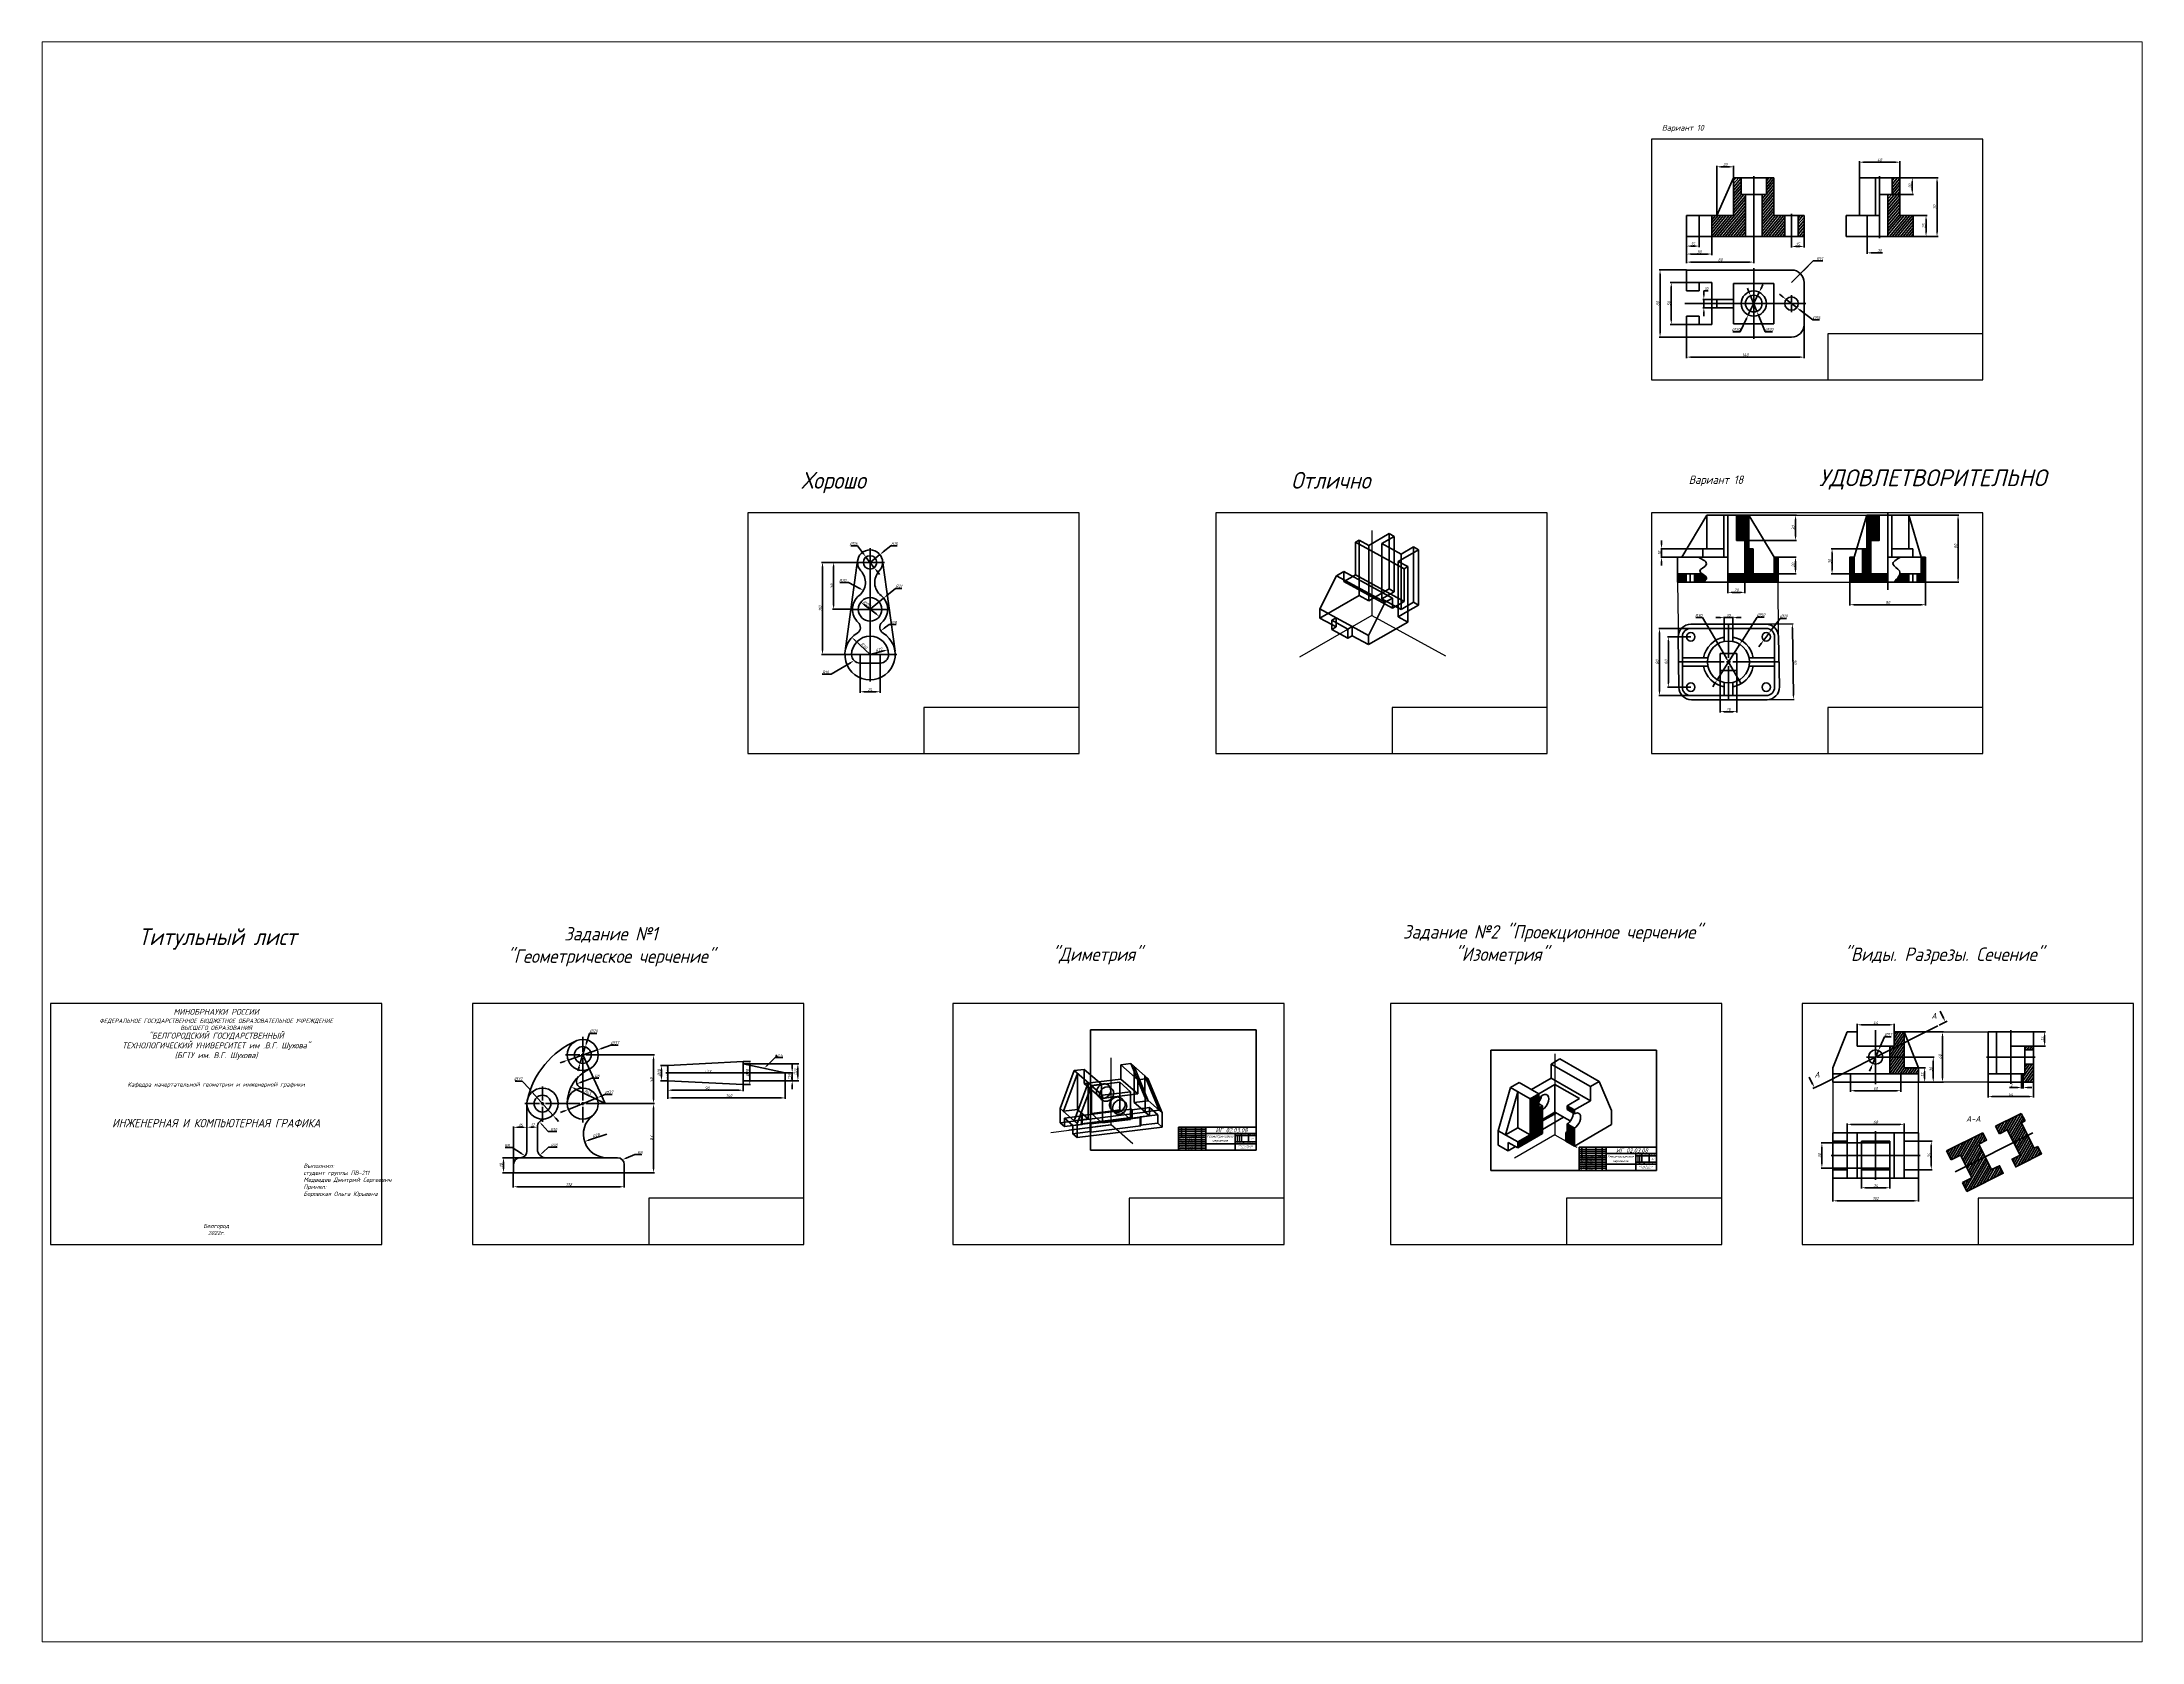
# Paper-space layout 'Layout1' of a CAD drawing. Header units: inches. Extents: x 1.05 to 9.45, y 0.8 to 7.2.
# The model-space entities are those that its viewports show. They can reach past a viewport. Long polylines and large blocks are cut down to what shows.
import ezdxf
from ezdxf import colors
from ezdxf.entities.mleader import LeaderData, LeaderLine
from ezdxf.math import Vec2, Vec3

# ---------------------------------------------------------------- set-up
doc = ezdxf.new("R2010")
doc.units = ezdxf.units.IN
doc.header["$MEASUREMENT"] = 0
for name, pattern in [('ACAD_ISO02W100', [15, 12, -3]), ('ACAD_ISO10W100', [18, 12, -3, 0, -3]), ('CENTER2', [1.125, 0.75, -0.125, 0.125, -0.125])]:
    doc.linetypes.add(name, pattern=pattern)
for name, color, linetype, lineweight in [('аннотации', 1, 'Continuous', 40), ('осевой', 4, 'ACAD_ISO10W100', 40), ('основной', 7, 'Continuous', 90), ('ПРОВЕРКА', 6, 'Continuous', 106), ('тонкий', 5, 'Continuous', 40), ('штриховой', 3, 'ACAD_ISO02W100', 40)]:
    doc.layers.add(name, color=color, linetype=linetype, lineweight=lineweight)
doc.styles.add('GOST', font='ISOCPEUR.TTF', dxfattribs={"width": 0.9, "oblique": 15, "height": 7})
doc.styles.add('ГОСТ', font='ISOCPEUR.TTF', dxfattribs={"width": 0.9, "oblique": 15})
doc.dimstyles.new('GOST', dxfattribs={"dimtxt": 3.5, "dimasz": 5, "dimexe": 1, "dimexo": 0, "dimgap": 1, "dimtad": 1, "dimtoh": 1, "dimdec": 0, "dimzin": 0, "dimdsep": 46, "dimtxsty": 'GOST', "dimcen": 0, "dimclrd": 256, "dimclre": 256, "dimclrt": 256, "dimadec": 0, "dimazin": 0, "dimtfac": 1, "dimtdec": 0, "dimtmove": 0, "dimatfit": 0, "dimfxl": 1, "dimtolj": 1, "dimtzin": 0, "dimlwd": -1, "dimlwe": -1, "dimarcsym": 0})
doc.dimstyles.new('ГОСТ', dxfattribs={"dimtxt": 3.5, "dimasz": 5, "dimexe": 1.25, "dimexo": 0, "dimgap": 1, "dimtad": 1, "dimtoh": 1, "dimdec": 1, "dimtxsty": 'ГОСТ', "dimcen": 2.5, "dimclrd": 256, "dimclre": 256, "dimclrt": 256, "dimadec": 0, "dimazin": 0, "dimtfac": 1, "dimtdec": 1, "dimtmove": 0, "dimatfit": 0, "dimfxl": 1, "dimlwd": -1, "dimlwe": -1, "dimarcsym": 0})
pattern_1 = [(55, (-47.5287, 47.5287), (-2.04788, 1.433941), [])]
pattern_2 = [(50, (1615.5866, 445.4796), (-1.915111, 1.606969), [])]

# ---------------------------------------------------------------- blocks, each defined once
blk = doc.blocks.new('*U4')
at = {"layer": 'осевой', "color": 0, "linetype": 'CENTER2', "transparency": 16777216}
for p, q in [((-20.6, 0), (-3.7, 0)), ((0, 3.7), (0, 21.5)), ((3.7, 0), (25.6, 0)), ((0, -18.6), (0, -3.7))]:
    blk.add_line(p, q, dxfattribs=at)
at = {"layer": 'осевой', "color": 0, "linetype": 'Continuous', "transparency": 16777216}
for p, q in [((-1.9, 0), (1.9, 0)), ((0, -1.9), (0, 1.9))]:
    blk.add_line(p, q, dxfattribs=at)
blk = doc.blocks.new('*U5')
at = {"layer": 'осевой', "color": 0, "linetype": 'CENTER2', "transparency": 16777216}
for p, q in [((0, 3.7), (0, 43.4)), ((-18.6, 0), (-3.7, 0)), ((3.7, 0), (22.4, 0)), ((0, -22.5), (0, -3.7))]:
    blk.add_line(p, q, dxfattribs=at)
at = {"layer": 'осевой', "color": 0, "linetype": 'Continuous', "transparency": 16777216}
for p, q in [((-1.9, 0), (1.9, 0)), ((0, -1.9), (0, 1.9))]:
    blk.add_line(p, q, dxfattribs=at)
blk = doc.blocks.new('*U6')
at = {"layer": 'осевой', "color": 0, "linetype": 'CENTER2', "transparency": 16777216}
for p, q in [((-21.1, 0), (-3.7, 0)), ((0, 3.7), (0, 20.6)), ((3.7, 0), (29.4, 0)), ((0, -21.7), (0, -3.7))]:
    blk.add_line(p, q, dxfattribs=at)
at = {"layer": 'осевой', "color": 0, "linetype": 'Continuous', "transparency": 16777216}
for p, q in [((-1.9, 0), (1.9, 0)), ((0, -1.9), (0, 1.9))]:
    blk.add_line(p, q, dxfattribs=at)
blk = doc.blocks.new('*D7')
at = {"layer": 'Defpoints', "color": 0, "transparency": 16777216}
for p in [(656.6, 204.7), (690.9, 218.5)]:
    blk.add_point(p, dxfattribs=at)
at = {"layer": 'аннотации', "transparency": 16777216}
for p, q in [((651.9, 202.8), (647.3, 200.9)), ((656.6, 204.7), (690.9, 218.5)), ((695.5, 220.4), (700.1, 222.3)), ((700.1, 222.3), (708.7, 222.3))]:
    blk.add_line(p, q, dxfattribs=at)
for points in [[(651.6, 203.5), (652.2, 202), (656.6, 204.7)], [(695.2, 221.2), (695.8, 219.7), (690.9, 218.5)]]:
    blk.add_solid(points, dxfattribs=at)
at = {"layer": 'аннотации', "transparency": 16777216, "insert": (704.9, 225.1), "char_height": 3.5, "attachment_point": 5, "style": 'GOST'}
blk.add_mtext('\\A1;∅37', dxfattribs=at)
blk = doc.blocks.new('*D8')
at = {"layer": 'Defpoints', "color": 0, "transparency": 16777216}
for p in [(692.2, 269.6), (696.1, 211.6), (758.1, 211.6)]:
    blk.add_point(p, dxfattribs=at)
at = {"layer": 'аннотации', "transparency": 16777216}
for p, q in [((692.2, 269.6), (759.1, 269.6)), ((758.1, 264.6), (758.1, 216.6)), ((696.1, 211.6), (759.1, 211.6))]:
    blk.add_line(p, q, dxfattribs=at)
for points in [[(757.3, 264.6), (758.9, 264.6), (758.1, 269.6)], [(757.3, 216.6), (758.9, 216.6), (758.1, 211.6)]]:
    blk.add_solid(points, dxfattribs=at)
at = {"layer": 'аннотации', "transparency": 16777216, "insert": (755.4, 240), "char_height": 3.5, "attachment_point": 5, "rotation": 90, "style": 'ГОСТ'}
blk.add_mtext('\\A1;58', dxfattribs=at)
blk = doc.blocks.new('*D9')
at = {"layer": 'Defpoints', "color": 0, "transparency": 16777216}
for p in [(676.7, 279.1), (670.7, 260.1)]:
    blk.add_point(p, dxfattribs=at)
at = {"layer": 'аннотации', "transparency": 16777216}
for p, q in [((670.7, 260.1), (676.7, 279.1)), ((678.2, 283.9), (681.8, 295.3)), ((681.8, 295.3), (690.4, 295.3)), ((669.2, 255.3), (667.7, 250.5))]:
    blk.add_line(p, q, dxfattribs=at)
for points in [[(677.4, 284.2), (679, 283.7), (676.7, 279.1)], [(668.4, 255.5), (670, 255), (670.7, 260.1)]]:
    blk.add_solid(points, dxfattribs=at)
at = {"layer": 'аннотации', "transparency": 16777216, "insert": (686.6, 298.1), "char_height": 3.5, "attachment_point": 5, "style": 'GOST'}
blk.add_mtext('\\A1;∅20', dxfattribs=at)
blk = doc.blocks.new('*D10')
at = {"layer": 'Defpoints', "color": 0, "transparency": 16777216}
for p in [(691.2, 275.7), (656.2, 263.5)]:
    blk.add_point(p, dxfattribs=at)
at = {"layer": 'аннотации', "transparency": 16777216}
for p, q in [((656.2, 263.5), (691.2, 275.7)), ((695.9, 277.3), (707.2, 281.3)), ((707.2, 281.3), (715.8, 281.3)), ((651.5, 261.9), (646.8, 260.2))]:
    blk.add_line(p, q, dxfattribs=at)
for points in [[(695.6, 278.1), (696.2, 276.5), (691.2, 275.7)], [(651.2, 262.7), (651.8, 261.1), (656.2, 263.5)]]:
    blk.add_solid(points, dxfattribs=at)
at = {"layer": 'аннотации', "transparency": 16777216, "insert": (712, 284), "char_height": 3.5, "attachment_point": 5, "style": 'GOST'}
blk.add_mtext('\\A1;∅37', dxfattribs=at)
blk = doc.blocks.new('*D11')
at = {"layer": 'Defpoints', "color": 0, "transparency": 16777216}
for p in [(715.2, 211.6), (758.1, 211.6), (723.2, 129)]:
    blk.add_point(p, dxfattribs=at)
at = {"layer": 'аннотации', "transparency": 16777216}
for p, q in [((715.2, 211.6), (759.1, 211.6)), ((758.1, 134), (758.1, 206.6)), ((723.2, 129), (759.1, 129))]:
    blk.add_line(p, q, dxfattribs=at)
for points in [[(757.3, 206.6), (758.9, 206.6), (758.1, 211.6)], [(757.3, 134), (758.9, 134), (758.1, 129)]]:
    blk.add_solid(points, dxfattribs=at)
at = {"layer": 'аннотации', "transparency": 16777216, "insert": (755.4, 170.4), "char_height": 3.5, "attachment_point": 5, "rotation": 90, "style": 'GOST'}
blk.add_mtext('\\A1;83', dxfattribs=at)
blk = doc.blocks.new('*D12')
at = {"layer": 'Defpoints', "color": 0, "transparency": 16777216}
for p in [(590.9, 129), (723.2, 129), (723.2, 112.5)]:
    blk.add_point(p, dxfattribs=at)
at = {"layer": 'аннотации', "transparency": 16777216}
for p, q in [((590.9, 129), (590.9, 111.5)), ((723.2, 129), (723.2, 111.5)), ((595.9, 112.5), (718.2, 112.5))]:
    blk.add_line(p, q, dxfattribs=at)
for points in [[(595.9, 113.3), (595.9, 111.7), (590.9, 112.5)], [(718.2, 113.3), (718.2, 111.7), (723.2, 112.5)]]:
    blk.add_solid(points, dxfattribs=at)
at = {"layer": 'аннотации', "transparency": 16777216, "insert": (657.1, 115.3), "char_height": 3.5, "attachment_point": 5, "style": 'GOST'}
blk.add_mtext('\\A1;132', dxfattribs=at)
blk = doc.blocks.new('*D13')
at = {"layer": 'Defpoints', "color": 0, "transparency": 16777216}
for p in [(579.2, 147.1), (590.9, 129), (599.2, 147.1)]:
    blk.add_point(p, dxfattribs=at)
at = {"layer": 'аннотации', "transparency": 16777216}
for p, q in [((599.2, 147.1), (578.2, 147.1)), ((590.9, 129), (578.2, 129)), ((579.2, 134), (579.2, 142.1))]:
    blk.add_line(p, q, dxfattribs=at)
for points in [[(578.4, 142.1), (580, 142.1), (579.2, 147.1)], [(578.4, 134), (580, 134), (579.2, 129)]]:
    blk.add_solid(points, dxfattribs=at)
at = {"layer": 'аннотации', "transparency": 16777216, "insert": (576.4, 138.1), "char_height": 3.5, "attachment_point": 5, "rotation": 90, "style": 'GOST'}
blk.add_mtext('\\A1;18', dxfattribs=at)
blk = doc.blocks.new('*D14')
at = {"layer": 'Defpoints', "color": 0, "transparency": 16777216}
for p in [(607.2, 183.5), (607.2, 183.4), (619.6, 183.4)]:
    blk.add_point(p, dxfattribs=at)
at = {"layer": 'аннотации', "transparency": 16777216}
for p, q in [((607.2, 183.4), (607.2, 184.5)), ((614.6, 183.5), (612.2, 183.5)), ((619.6, 183.4), (619.6, 184.5))]:
    blk.add_line(p, q, dxfattribs=at)
for points in [[(612.2, 184.3), (612.2, 182.6), (607.2, 183.5)], [(614.6, 184.3), (614.6, 182.6), (619.6, 183.5)]]:
    blk.add_solid(points, dxfattribs=at)
at = {"layer": 'аннотации', "transparency": 16777216, "insert": (614, 186.2), "char_height": 3.5, "attachment_point": 5, "style": 'GOST'}
blk.add_mtext('\\A1;12', dxfattribs=at)
blk = doc.blocks.new('*D15')
at = {"layer": 'Defpoints', "color": 0, "transparency": 16777216}
for p in [(591.2, 183.4), (607.2, 183.5), (591.2, 139.3)]:
    blk.add_point(p, dxfattribs=at)
at = {"layer": 'аннотации', "transparency": 16777216}
for p, q in [((591.2, 139.3), (591.2, 184.4)), ((602.2, 183.4), (596.2, 183.4)), ((607.2, 183.5), (607.2, 182.4))]:
    blk.add_line(p, q, dxfattribs=at)
for points in [[(596.2, 184.2), (596.2, 182.5), (591.2, 183.4)], [(602.2, 184.2), (602.2, 182.5), (607.2, 183.4)]]:
    blk.add_solid(points, dxfattribs=at)
at = {"layer": 'аннотации', "transparency": 16777216, "insert": (599.6, 186.1), "char_height": 3.5, "attachment_point": 5, "style": 'GOST'}
blk.add_mtext('\\A1;16', dxfattribs=at)
blk = doc.blocks.new('*D16')
at = {"layer": 'Defpoints', "color": 0, "transparency": 16777216}
for p in [(613.3, 225.4), (638.1, 197.8)]:
    blk.add_point(p, dxfattribs=at)
at = {"layer": 'аннотации', "transparency": 16777216}
for p, q in [((601.6, 238.4), (593.1, 238.4)), ((610, 229.1), (601.6, 238.4)), ((638.1, 197.8), (613.3, 225.4)), ((641.4, 194.1), (644.8, 190.4))]:
    blk.add_line(p, q, dxfattribs=at)
for points in [[(610.6, 229.6), (609.4, 228.5), (613.3, 225.4)], [(642, 194.7), (640.8, 193.6), (638.1, 197.8)]]:
    blk.add_solid(points, dxfattribs=at)
at = {"layer": 'аннотации', "transparency": 16777216, "insert": (596.8, 241.2), "char_height": 3.5, "attachment_point": 5, "style": 'GOST'}
blk.add_mtext('\\A1;∅37', dxfattribs=at)
blk = doc.blocks.new('*D17')
at = {"layer": 'Defpoints', "color": 0, "transparency": 16777216}
for p in [(675.9, 166.4), (702.5, 175.1)]:
    blk.add_point(p, dxfattribs=at)
at = {"layer": 'аннотации', "transparency": 16777216}
blk.add_line((702.5, 175.1), (680.6, 168), dxfattribs=at)
blk.add_solid([(680.4, 168.7), (680.9, 167.2), (675.9, 166.4)], dxfattribs=at)
at = {"layer": 'аннотации', "transparency": 16777216, "insert": (689.6, 173.8), "char_height": 3.5, "attachment_point": 5, "rotation": 18.0479, "style": 'GOST'}
blk.add_mtext('\\A1;R28', dxfattribs=at)
blk = doc.blocks.new('*D18')
at = {"layer": 'Defpoints', "color": 0, "transparency": 16777216}
for p in [(659.8, 231.6), (700.2, 211.9)]:
    blk.add_point(p, dxfattribs=at)
at = {"layer": 'аннотации', "transparency": 16777216}
blk.add_line((700.2, 211.9), (664.3, 229.4), dxfattribs=at)
blk.add_solid([(664.6, 230.2), (663.9, 228.7), (659.8, 231.6)], dxfattribs=at)
at = {"layer": 'аннотации', "transparency": 16777216, "insert": (679.8, 224.9), "char_height": 3.5, "attachment_point": 5, "rotation": 333.9972, "style": 'ГОСТ'}
blk.add_mtext('\\A1;R45', dxfattribs=at)
blk = doc.blocks.new('*D19')
at = {"layer": 'Defpoints', "color": 0, "transparency": 16777216}
for p in [(774.9, 238.9), (864.9, 234.2), (864.9, 227.6)]:
    blk.add_point(p, dxfattribs=at)
at = {"layer": 'аннотации', "transparency": 16777216}
for p, q in [((774.9, 238.9), (774.9, 226.6)), ((779.9, 227.6), (859.9, 227.6)), ((864.9, 234.2), (864.9, 226.6))]:
    blk.add_line(p, q, dxfattribs=at)
for points in [[(779.9, 228.4), (779.9, 226.7), (774.9, 227.6)], [(859.9, 228.4), (859.9, 226.7), (864.9, 227.6)]]:
    blk.add_solid(points, dxfattribs=at)
at = {"layer": 'аннотации', "transparency": 16777216, "insert": (821.9, 230.3), "char_height": 3.5, "attachment_point": 5, "style": 'GOST'}
blk.add_mtext('\\A1;90', dxfattribs=at)
blk = doc.blocks.new('*D20')
at = {"layer": 'Defpoints', "color": 0, "transparency": 16777216}
for p in [(774.9, 238.9), (915, 238.9), (915, 218.4)]:
    blk.add_point(p, dxfattribs=at)
at = {"layer": 'аннотации', "transparency": 16777216}
for p, q in [((774.9, 238.9), (774.9, 217.4)), ((915, 238.9), (915, 217.4)), ((779.9, 218.4), (910, 218.4))]:
    blk.add_line(p, q, dxfattribs=at)
for points in [[(779.9, 219.2), (779.9, 217.6), (774.9, 218.4)], [(910, 219.2), (910, 217.6), (915, 218.4)]]:
    blk.add_solid(points, dxfattribs=at)
at = {"layer": 'аннотации', "transparency": 16777216, "insert": (848, 221.2), "char_height": 3.5, "attachment_point": 5, "style": 'GOST'}
blk.add_mtext('\\A1;140', dxfattribs=at)
blk = doc.blocks.new('*D21')
at = {"layer": 'Defpoints', "color": 0, "transparency": 16777216}
for p in [(864.9, 261.8), (864.9, 234.2), (872.7, 234.2)]:
    blk.add_point(p, dxfattribs=at)
at = {"layer": 'аннотации', "transparency": 16777216}
for p, q in [((864.9, 261.8), (873.7, 261.8)), ((872.7, 256.8), (872.7, 239.2)), ((864.9, 234.2), (873.7, 234.2))]:
    blk.add_line(p, q, dxfattribs=at)
for points in [[(871.9, 256.8), (873.6, 256.8), (872.7, 261.8)], [(871.9, 239.2), (873.6, 239.2), (872.7, 234.2)]]:
    blk.add_solid(points, dxfattribs=at)
at = {"layer": 'аннотации', "transparency": 16777216, "insert": (870, 248.3), "char_height": 3.5, "attachment_point": 5, "rotation": 90, "style": 'ГОСТ'}
blk.add_mtext('\\A1;%%C28', dxfattribs=at)
blk = doc.blocks.new('*D22')
at = {"layer": 'Defpoints', "color": 0, "transparency": 16777216}
for p in [(864.9, 259.1), (915, 238.9), (930.1, 238.9)]:
    blk.add_point(p, dxfattribs=at)
at = {"layer": 'аннотации', "transparency": 16777216}
for p, q in [((864.9, 259.1), (931.1, 259.1)), ((930.1, 254.1), (930.1, 243.9)), ((915, 238.9), (931.1, 238.9))]:
    blk.add_line(p, q, dxfattribs=at)
for points in [[(929.3, 254.1), (930.9, 254.1), (930.1, 259.1)], [(929.3, 243.9), (930.9, 243.9), (930.1, 238.9)]]:
    blk.add_solid(points, dxfattribs=at)
at = {"layer": 'аннотации', "transparency": 16777216, "insert": (927.6, 249.4), "char_height": 3, "attachment_point": 5, "rotation": 90, "style": 'ГОСТ'}
blk.add_mtext('\\A1;{\\fArial|b0|i0|c0|p0;❏}20', dxfattribs=at)
blk = doc.blocks.new('*D23')
at = {"layer": 'Defpoints', "color": 0, "transparency": 16777216}
for p in [(774.9, 257.1), (767.4, 238.9), (774.9, 238.9)]:
    blk.add_point(p, dxfattribs=at)
at = {"layer": 'аннотации', "transparency": 16777216}
for p, q in [((774.9, 257.1), (766.4, 257.1)), ((767.4, 252.1), (767.4, 243.9)), ((774.9, 238.9), (766.4, 238.9))]:
    blk.add_line(p, q, dxfattribs=at)
for points in [[(766.6, 252.1), (768.3, 252.1), (767.4, 257.1)], [(766.6, 243.9), (768.3, 243.9), (767.4, 238.9)]]:
    blk.add_solid(points, dxfattribs=at)
at = {"layer": 'аннотации', "transparency": 16777216, "insert": (764.7, 248.5), "char_height": 3.5, "attachment_point": 5, "rotation": 90, "style": 'GOST'}
blk.add_mtext('\\A1;%%C18', dxfattribs=at)
blk = doc.blocks.new('А3_гор')
for p, q in [((350, 35), (350, 20)), ((355, 20), (355, 35))]:
    blk.add_line(p, q)
at = {"layer": 'основной'}
for p, q in [((395, 287), (0, 287)), ((0, 287), (0, 0)), ((395, 0), (395, 287)), ((210, 0), (210, 55)), ((210, 55), (395, 55)), ((210, 55), (210, 50)), ((210, 55), (217, 55)), ((217, 55), (217, 30)), ((227, 30), (227, 55)), ((227, 55), (250, 55)), ((250, 55), (250, 30)), ((265, 30), (265, 55)), ((275, 0), (275, 55)), ((395, 55), (395, 40)), ((0, 0), (395, 0)), ((210, 45), (210, 40)), ((275, 35), (210, 35)), ((210, 35), (210, 30)), ((210, 30), (275, 30)), ((210, 25), (210, 20)), ((210, 15), (210, 10)), ((217, 30), (227, 30)), ((227, 30), (227, 0)), ((250, 30), (265, 30)), ((250, 30), (250, 0)), ((265, 30), (265, 0)), ((275, 50), (275, 45)), ((345, 40), (275, 40)), ((275, 40), (275, 15)), ((275, 40), (275, 35)), ((275, 30), (275, 25)), ((275, 20), (275, 15)), ((275, 15), (345, 15)), ((275, 10), (275, 5)), ((395, 40), (345, 40)), ((345, 40), (345, 35)), ((345, 35), (395, 35)), ((345, 20), (345, 35)), ((345, 35), (350, 35)), ((345, 35), (350, 35)), ((395, 20), (345, 20)), ((345, 20), (345, 15)), ((345, 15), (395, 15)), ((345, 15), (345, 0)), ((350, 20), (355, 20)), ((355, 35), (360, 35)), ((360, 20), (360, 40)), ((360, 40), (377, 40)), ((360, 35), (360, 20)), ((365, 15), (365, 20)), ((395, 15), (365, 15)), ((377, 40), (377, 20)), ((395, 35), (395, 20))]:
    blk.add_line(p, q, dxfattribs=at)
at = {"layer": 'тонкий'}
for p, q in [((275, 50), (210, 50)), ((275, 45), (210, 45)), ((210, 40), (275, 40)), ((275, 25), (210, 25)), ((210, 20), (275, 20)), ((275, 15), (210, 15)), ((210, 14.8), (275, 14.8)), ((210, 10), (275, 10)), ((275, 5), (210, 5))]:
    blk.add_line(p, q, dxfattribs=at)
at = {"ltscale": 10, "insert": (336.5, 52.6), "char_height": 10, "attachment_point": 2, "style": 'GOST'}
blk.add_mtext_dynamic_manual_height_columns('{\\fISOCPEUR|b0|i0|c204|p34;ИГ 02.03.08}', width=72.37, gutter_width=1, heights=[0], dxfattribs=at)
at = {"insert": (309, 36.1), "char_height": 6, "attachment_point": 2, "style": 'GOST'}
blk.add_mtext_dynamic_manual_height_columns('{\\fISOCPEUR|b0|i0|c204|p34;Геометрическое\\Pчерчение}', width=56.839, gutter_width=1, heights=[0], dxfattribs=at)
at = {"layer": 'основной', "style": 'ГОСТ'}
for s, insert, char_height, width, attachment_point in [('Изм', (213.5, 32.5), 2.5, 7, 5), ('Утв.', (211.3, 2.5), 2.5, 17, 4), ('\\pxql;{\\fISOCPEUR|b0|i0|c204|p34;Разраб}.', (220.3, 27.5), 2.5, 17, 5), ('\\pxql;Пров.', (220.3, 22.5), 2.5, 17, 5), ('Н.контр', (217.5, 7.5), 2.5, 17, 5), ('Т.контр', (217.5, 17.5), 2.5, 17, 5), ('Лист', (222, 32.5), 2.5, 10, 5), ('{\\fISOCPEUR|b0|i0|c204|p34;Медведев Д.}', (237.4, 27.5), 2.5, 23.311, 5), ('{\\fISOCPEUR|b0|i0|c204|p34;Боровская О.}', (237.7, 22.3), 2.5, 23.311, 5), ('{\\fISOCPEUR|b0|i0|c204|p34;Боровская О.}', (237.7, 17.3), 2.5, 23.311, 5), ('{\\fISOCPEUR|b0|i0|c204|p34;Боровская О.}', (237.7, 7.4), 2.5, 23.311, 5), ('{\\fISOCPEUR|b0|i0|c204|p34;Боровская О.}', (237.7, 2.3), 2.5, 23.311, 5), ('№ документа', (238.5, 32.5), 2.5, 23, 5), ('Подпись', (257.5, 32.5), 2.5, 15, 5), ('Дата', (270, 32.5), 2.5, 10, 5), ('Литер', (352.5, 37.5), 2.5, 15, 5), ('{\\fISOCPEUR|b0|i0|c204|p34;Лист1}', (355, 17.5), 2.5, 20, 5), ('{\\fISOCPEUR|b0|i0|c204|p34;БГТУ им}. {\\fISOCPEUR|b0|i0|c204|p34;В}.{\\fISOCPEUR|b0|i0|c204|p34;Г}.{\\fISOCPEUR|b0|i0|c204|p34;Шухова\\Pгруппа ПВ-211}', (370, 7.5), 2.5, 50, 5), ('Масса', (368.5, 37.5), 2.5, 17, 5), ('{\\fISOCPEUR|b0|i0|c204|p34;Листов1}', (380, 17.5), 2.5, 30, 5), ('Масштаб', (386, 37.5), 2.5, 18, 5), ('{\\fISOCPEUR|b0|i0|c204|p34;2}:1', (386, 27.5), 3.5, 18, 5)]:
    blk.add_mtext(s, dxfattribs=dict(at, insert=insert, char_height=char_height, width=width, attachment_point=attachment_point))
blk = doc.blocks.new('*D26')
at = {"layer": 'Defpoints', "color": 0, "transparency": 16777216}
for p in [(2211.4, 259.3), (2218.2, 274.9)]:
    blk.add_point(p, dxfattribs=at)
at = {"layer": 'аннотации', "transparency": 16777216}
for p, q in [((2220.2, 279.5), (2225.3, 291.2)), ((2225.3, 291.2), (2233.2, 291.2)), ((2209.4, 254.7), (2207.4, 250.2)), ((2211.4, 259.3), (2218.2, 274.9))]:
    blk.add_line(p, q, dxfattribs=at)
for points in [[(2219.4, 279.8), (2221, 279.2), (2218.2, 274.9)], [(2208.6, 255.1), (2210.2, 254.4), (2211.4, 259.3)]]:
    blk.add_solid(points, dxfattribs=at)
at = {"layer": 'аннотации', "transparency": 16777216, "insert": (2229.8, 294), "char_height": 3.5, "attachment_point": 5, "style": 'GOST'}
blk.add_mtext('\\A1;∅17', dxfattribs=at)
blk = doc.blocks.new('*D57')
at = {"layer": 'Defpoints', "color": 0, "transparency": 16777216}
for p in [(2184.8, 237.1), (2244.8, 237.1), (2244.8, 227)]:
    blk.add_point(p, dxfattribs=at)
at = {"layer": 'аннотации', "transparency": 16777216}
for p, q in [((2184.8, 237.1), (2184.8, 225.7)), ((2189.8, 227), (2239.8, 227)), ((2244.8, 237.1), (2244.8, 225.7))]:
    blk.add_line(p, q, dxfattribs=at)
for points in [[(2189.8, 227.8), (2189.8, 226.2), (2184.8, 227)], [(2239.8, 227.8), (2239.8, 226.2), (2244.8, 227)]]:
    blk.add_solid(points, dxfattribs=at)
at = {"layer": 'аннотации', "transparency": 16777216, "insert": (2214.8, 229.7), "char_height": 3.5, "attachment_point": 5, "style": 'ГОСТ'}
blk.add_mtext('{\\fISOCPEUR|b0|i0|c204|p34;60}', dxfattribs=at)
blk = doc.blocks.new('*D27')
at = {"layer": 'Defpoints', "color": 0, "transparency": 16777216}
for p in [(2248.8, 297.1), (2265.8, 237.1), (2294.5, 237.1)]:
    blk.add_point(p, dxfattribs=at)
at = {"layer": 'аннотации', "transparency": 16777216}
for p, q in [((2248.8, 297.1), (2295.5, 297.1)), ((2294.5, 292.1), (2294.5, 242.1)), ((2265.8, 237.1), (2295.5, 237.1))]:
    blk.add_line(p, q, dxfattribs=at)
for points in [[(2293.7, 292.1), (2295.3, 292.1), (2294.5, 297.1)], [(2293.7, 242.1), (2295.3, 242.1), (2294.5, 237.1)]]:
    blk.add_solid(points, dxfattribs=at)
at = {"layer": 'аннотации', "transparency": 16777216, "insert": (2291.7, 267.5), "char_height": 3.5, "attachment_point": 5, "rotation": 90, "style": 'GOST'}
blk.add_mtext('\\A1;60', dxfattribs=at)
blk = doc.blocks.new('*D28')
at = {"layer": 'Defpoints', "color": 0, "transparency": 16777216}
for p in [(2236.8, 305.6), (2192.8, 297.1), (2236.8, 297.1)]:
    blk.add_point(p, dxfattribs=at)
at = {"layer": 'аннотации', "transparency": 16777216}
for p, q in [((2192.8, 297.1), (2192.8, 306.6)), ((2197.8, 305.6), (2231.8, 305.6)), ((2236.8, 297.1), (2236.8, 306.6))]:
    blk.add_line(p, q, dxfattribs=at)
for points in [[(2197.8, 306.4), (2197.8, 304.7), (2192.8, 305.6)], [(2231.8, 306.4), (2231.8, 304.7), (2236.8, 305.6)]]:
    blk.add_solid(points, dxfattribs=at)
at = {"layer": 'аннотации', "transparency": 16777216, "insert": (2214.8, 308.3), "char_height": 3.5, "attachment_point": 5, "style": 'GOST'}
blk.add_mtext('\\A1;44', dxfattribs=at)
blk = doc.blocks.new('*U29')
at = {"layer": 'осевой', "color": 0, "linetype": 'CENTER2', "transparency": 16777216}
for p, q in [((0, 1.7), (0, 31.9)), ((-10.8, 0), (-1.7, 0)), ((1.7, 0), (10.6, 0)), ((0, -32.3), (0, -1.7))]:
    blk.add_line(p, q, dxfattribs=at)
at = {"layer": 'осевой', "color": 0, "linetype": 'Continuous', "transparency": 16777216}
for p, q in [((-0.9, 0), (0.9, 0)), ((0, -0.9), (0, 0.9))]:
    blk.add_line(p, q, dxfattribs=at)
blk = doc.blocks.new('*D30')
at = {"layer": 'Defpoints', "color": 0, "transparency": 16777216}
for p in [(2163.8, 122.7), (2265.8, 122.7), (2265.8, 95.8)]:
    blk.add_point(p, dxfattribs=at)
at = {"layer": 'аннотации', "transparency": 16777216}
for p, q in [((2163.8, 122.7), (2163.8, 94.8)), ((2265.8, 122.7), (2265.8, 94.8)), ((2168.8, 95.8), (2260.8, 95.8))]:
    blk.add_line(p, q, dxfattribs=at)
for points in [[(2168.8, 96.6), (2168.8, 94.9), (2163.8, 95.8)], [(2260.8, 96.6), (2260.8, 94.9), (2265.8, 95.8)]]:
    blk.add_solid(points, dxfattribs=at)
at = {"layer": 'аннотации', "transparency": 16777216, "insert": (2214.8, 98.5), "char_height": 3.5, "attachment_point": 5, "style": 'GOST'}
blk.add_mtext('\\A1;102', dxfattribs=at)
blk = doc.blocks.new('*D31')
at = {"layer": 'Defpoints', "color": 0, "transparency": 16777216}
for p in [(2197.8, 132.7), (2231.8, 132.7), (2231.8, 111.3)]:
    blk.add_point(p, dxfattribs=at)
at = {"layer": 'аннотации', "transparency": 16777216}
for p, q in [((2197.8, 132.7), (2197.8, 110.3)), ((2231.8, 132.7), (2231.8, 110.3)), ((2202.8, 111.3), (2226.8, 111.3))]:
    blk.add_line(p, q, dxfattribs=at)
for points in [[(2202.8, 112.1), (2202.8, 110.5), (2197.8, 111.3)], [(2226.8, 112.1), (2226.8, 110.5), (2231.8, 111.3)]]:
    blk.add_solid(points, dxfattribs=at)
at = {"layer": 'аннотации', "transparency": 16777216, "insert": (2214.8, 114), "char_height": 3.5, "attachment_point": 5, "style": 'GOST'}
blk.add_mtext('\\A1;34', dxfattribs=at)
blk = doc.blocks.new('*D32')
at = {"layer": 'Defpoints', "color": 0, "transparency": 16777216}
for p in [(2180.8, 186.9), (2180.8, 176.7), (2248.8, 176.7)]:
    blk.add_point(p, dxfattribs=at)
at = {"layer": 'аннотации', "transparency": 16777216}
for p, q in [((2180.8, 176.7), (2180.8, 187.9)), ((2243.8, 186.9), (2185.8, 186.9)), ((2248.8, 176.7), (2248.8, 187.9))]:
    blk.add_line(p, q, dxfattribs=at)
for points in [[(2185.8, 187.7), (2185.8, 186.1), (2180.8, 186.9)], [(2243.8, 187.7), (2243.8, 186.1), (2248.8, 186.9)]]:
    blk.add_solid(points, dxfattribs=at)
at = {"layer": 'аннотации', "transparency": 16777216, "insert": (2214.8, 189.6), "char_height": 3.5, "attachment_point": 5, "style": 'GOST'}
blk.add_mtext('\\A1;68', dxfattribs=at)
blk = doc.blocks.new('*D33')
at = {"layer": 'Defpoints', "color": 0, "transparency": 16777216}
for p in [(2197.8, 164.7), (2150.7, 134.7), (2197.8, 134.7)]:
    blk.add_point(p, dxfattribs=at)
at = {"layer": 'аннотации', "transparency": 16777216}
for p, q in [((2197.8, 164.7), (2149.7, 164.7)), ((2150.7, 159.7), (2150.7, 139.7)), ((2197.8, 134.7), (2149.7, 134.7))]:
    blk.add_line(p, q, dxfattribs=at)
for points in [[(2149.9, 159.7), (2151.5, 159.7), (2150.7, 164.7)], [(2149.9, 139.7), (2151.5, 139.7), (2150.7, 134.7)]]:
    blk.add_solid(points, dxfattribs=at)
at = {"layer": 'аннотации', "transparency": 16777216, "insert": (2148, 149.7), "char_height": 3.5, "attachment_point": 5, "rotation": 90, "style": 'GOST'}
blk.add_mtext('\\A1;30', dxfattribs=at)
blk = doc.blocks.new('*D34')
at = {"layer": 'Defpoints', "color": 0, "transparency": 16777216}
for p in [(2265.8, 166.7), (2265.8, 132.7), (2281.1, 132.7)]:
    blk.add_point(p, dxfattribs=at)
at = {"layer": 'аннотации', "transparency": 16777216}
for p, q in [((2265.8, 166.7), (2282.1, 166.7)), ((2281.1, 161.7), (2281.1, 137.7)), ((2265.8, 132.7), (2282.1, 132.7))]:
    blk.add_line(p, q, dxfattribs=at)
for points in [[(2280.3, 161.7), (2281.9, 161.7), (2281.1, 166.7)], [(2280.3, 137.7), (2281.9, 137.7), (2281.1, 132.7)]]:
    blk.add_solid(points, dxfattribs=at)
at = {"layer": 'аннотации', "transparency": 16777216, "insert": (2278.3, 149.7), "char_height": 3.5, "attachment_point": 5, "rotation": 90, "style": 'GOST'}
blk.add_mtext('\\A1;34', dxfattribs=at)
blk = doc.blocks.new('*U35')
at = {"layer": 'осевой', "color": 0, "linetype": 'CENTER2', "transparency": 16777216}
for p, q in [((0, 5), (0, 45)), ((-59.7, 0), (-5, 0)), ((5, 0), (60.2, 0)), ((0, -45), (0, -5))]:
    blk.add_line(p, q, dxfattribs=at)
at = {"layer": 'осевой', "color": 0, "linetype": 'Continuous', "transparency": 16777216}
for p, q in [((-2.5, 0), (2.5, 0)), ((0, -2.5), (0, 2.5))]:
    blk.add_line(p, q, dxfattribs=at)
blk = doc.blocks.new('*D36')
at = {"layer": 'Defpoints', "color": 0, "ltscale": 20, "transparency": 16777216}
for p in [(2274.2, 913), (2313, 913), (2274.2, 833)]:
    blk.add_point(p, dxfattribs=at)
at = {"layer": 'аннотации', "ltscale": 20, "transparency": 16777216}
for p, q in [((2274.2, 913), (2314, 913)), ((2313, 838), (2313, 908)), ((2274.2, 833), (2314, 833))]:
    blk.add_line(p, q, dxfattribs=at)
for points in [[(2312.2, 908), (2313.9, 908), (2313, 913)], [(2312.2, 838), (2313.9, 838), (2313, 833)]]:
    blk.add_solid(points, dxfattribs=at)
at = {"layer": 'аннотации', "ltscale": 20, "transparency": 16777216, "insert": (2310.3, 875.9), "char_height": 3.5, "attachment_point": 5, "rotation": 90, "style": 'GOST'}
blk.add_mtext('\\A1;80', dxfattribs=at)
blk = doc.blocks.new('*D37')
at = {"layer": 'Defpoints', "color": 0, "ltscale": 20, "transparency": 16777216}
for p in [(2184.2, 833), (2274.2, 833), (2274.2, 806.3)]:
    blk.add_point(p, dxfattribs=at)
at = {"layer": 'аннотации', "ltscale": 20, "transparency": 16777216}
for p, q in [((2184.2, 833), (2184.2, 805.3)), ((2274.2, 833), (2274.2, 805.3)), ((2189.2, 806.3), (2269.2, 806.3))]:
    blk.add_line(p, q, dxfattribs=at)
for points in [[(2189.2, 807.1), (2189.2, 805.4), (2184.2, 806.3)], [(2269.2, 807.1), (2269.2, 805.4), (2274.2, 806.3)]]:
    blk.add_solid(points, dxfattribs=at)
at = {"layer": 'аннотации', "ltscale": 20, "transparency": 16777216, "insert": (2229.2, 809), "char_height": 3.5, "attachment_point": 5, "style": 'GOST'}
blk.add_mtext('\\A1;90', dxfattribs=at)
blk = doc.blocks.new('*D38')
at = {"layer": 'Defpoints', "color": 0, "ltscale": 20, "transparency": 16777216}
for p in [(2081.4, 764), (2087.4, 772)]:
    blk.add_point(p, dxfattribs=at)
at = {"layer": 'аннотации', "ltscale": 20, "transparency": 16777216}
for p, q in [((2090.4, 776), (2100.8, 789.9)), ((2100.8, 789.9), (2108.7, 789.9)), ((2078.4, 760), (2075.4, 756)), ((2081.4, 764), (2087.4, 772))]:
    blk.add_line(p, q, dxfattribs=at)
for points in [[(2089.7, 776.5), (2091, 775.5), (2087.4, 772)], [(2077.7, 760.5), (2079.1, 759.5), (2081.4, 764)]]:
    blk.add_solid(points, dxfattribs=at)
at = {"layer": 'аннотации', "ltscale": 20, "transparency": 16777216, "insert": (2105.2, 792.7), "char_height": 3.5, "attachment_point": 5, "style": 'GOST'}
blk.add_mtext('\\A1;∅10', dxfattribs=at)
blk = doc.blocks.new('*D39')
at = {"layer": 'Defpoints', "color": 0, "ltscale": 20, "transparency": 16777216}
for p in [(2034.4, 778), (2044.4, 790.9), (2044.4, 778)]:
    blk.add_point(p, dxfattribs=at)
at = {"layer": 'аннотации', "ltscale": 20, "transparency": 16777216}
for p, q in [((2029.4, 790.9), (2024.4, 790.9)), ((2034.4, 778), (2034.4, 791.9)), ((2034.4, 790.9), (2044.4, 790.9)), ((2044.4, 778), (2044.4, 791.9)), ((2049.4, 790.9), (2054.4, 790.9))]:
    blk.add_line(p, q, dxfattribs=at)
for points in [[(2029.4, 791.7), (2029.4, 790.1), (2034.4, 790.9)], [(2049.4, 791.7), (2049.4, 790.1), (2044.4, 790.9)]]:
    blk.add_solid(points, dxfattribs=at)
at = {"layer": 'аннотации', "ltscale": 20, "transparency": 16777216, "insert": (2039.4, 793.6), "char_height": 3.5, "attachment_point": 5, "style": 'GOST'}
blk.add_mtext('\\A1;10', dxfattribs=at)
blk = doc.blocks.new('*D40')
at = {"layer": 'Defpoints', "color": 0, "ltscale": 20, "transparency": 16777216}
for p in [(1994.4, 768), (1967.7, 708), (1994.4, 708)]:
    blk.add_point(p, dxfattribs=at)
at = {"layer": 'аннотации', "ltscale": 20, "transparency": 16777216}
for p, q in [((1994.4, 768), (1966.7, 768)), ((1967.7, 763), (1967.7, 713)), ((1994.4, 708), (1966.7, 708))]:
    blk.add_line(p, q, dxfattribs=at)
for points in [[(1966.9, 763), (1968.5, 763), (1967.7, 768)], [(1966.9, 713), (1968.5, 713), (1967.7, 708)]]:
    blk.add_solid(points, dxfattribs=at)
at = {"layer": 'аннотации', "ltscale": 20, "transparency": 16777216, "insert": (1964.9, 738), "char_height": 3.5, "attachment_point": 5, "rotation": 90, "style": 'GOST'}
blk.add_mtext('\\A1;60', dxfattribs=at)
blk = doc.blocks.new('*D41')
at = {"layer": 'Defpoints', "color": 0, "ltscale": 20, "transparency": 16777216}
for p in [(1994.4, 778), (1957.2, 698), (1994.4, 698)]:
    blk.add_point(p, dxfattribs=at)
at = {"layer": 'аннотации', "ltscale": 20, "transparency": 16777216}
for p, q in [((1994.4, 778), (1956.2, 778)), ((1957.2, 773), (1957.2, 703)), ((1994.4, 698), (1956.2, 698))]:
    blk.add_line(p, q, dxfattribs=at)
for points in [[(1956.3, 773), (1958, 773), (1957.2, 778)], [(1956.3, 703), (1958, 703), (1957.2, 698)]]:
    blk.add_solid(points, dxfattribs=at)
at = {"layer": 'аннотации', "ltscale": 20, "transparency": 16777216, "insert": (1954.4, 737.9), "char_height": 3.5, "attachment_point": 5, "rotation": 90, "style": 'GOST'}
blk.add_mtext('\\A1;80', dxfattribs=at)
blk = doc.blocks.new('*D42')
at = {"layer": 'Defpoints', "color": 0, "ltscale": 20, "transparency": 16777216}
for p in [(2084, 783), (2085.3, 693), (2116.8, 693.5)]:
    blk.add_point(p, dxfattribs=at)
at = {"layer": 'аннотации', "ltscale": 20, "transparency": 16777216}
for p, q in [((2084, 783), (2116.5, 783.5)), ((2115.6, 778.5), (2116.7, 698.5)), ((2085.3, 693), (2117.8, 693.5))]:
    blk.add_line(p, q, dxfattribs=at)
for points in [[(2116.4, 778.5), (2114.7, 778.5), (2115.5, 783.5)], [(2117.6, 698.5), (2115.9, 698.5), (2116.8, 693.5)]]:
    blk.add_solid(points, dxfattribs=at)
at = {"layer": 'аннотации', "ltscale": 20, "transparency": 16777216, "insert": (2118.9, 738.1), "char_height": 3.5, "attachment_point": 5, "rotation": 270.8138, "style": 'GOST'}
blk.add_mtext('\\A1;90', dxfattribs=at)
blk = doc.blocks.new('*D43')
at = {"layer": 'Defpoints', "color": 0, "ltscale": 20, "transparency": 16777216}
for p in [(2029.4, 728), (2049.4, 728), (2049.4, 678.8)]:
    blk.add_point(p, dxfattribs=at)
at = {"layer": 'аннотации', "ltscale": 20, "transparency": 16777216}
for p, q in [((2029.4, 728), (2029.4, 677.8)), ((2049.4, 728), (2049.4, 677.8)), ((2034.4, 678.8), (2044.4, 678.8))]:
    blk.add_line(p, q, dxfattribs=at)
for points in [[(2034.4, 679.7), (2034.4, 678), (2029.4, 678.8)], [(2044.4, 679.7), (2044.4, 678), (2049.4, 678.8)]]:
    blk.add_solid(points, dxfattribs=at)
at = {"layer": 'аннотации', "ltscale": 20, "transparency": 16777216, "insert": (2039.4, 681.6), "char_height": 3.5, "attachment_point": 5, "style": 'GOST'}
blk.add_mtext('\\A1;20', dxfattribs=at)
blk = doc.blocks.new('*D44')
at = {"layer": 'Defpoints', "color": 0, "ltscale": 20, "transparency": 16777216}
for p in [(1959.6, 873), (2008.8, 873), (2008.8, 863)]:
    blk.add_point(p, dxfattribs=at)
at = {"layer": 'аннотации', "ltscale": 20, "transparency": 16777216}
for p, q in [((1959.6, 878), (1959.6, 883)), ((2008.8, 873), (1958.6, 873)), ((2008.8, 863), (1958.6, 863)), ((1959.6, 863), (1959.6, 873)), ((1959.6, 858), (1959.6, 853))]:
    blk.add_line(p, q, dxfattribs=at)
for points in [[(1958.8, 878), (1960.4, 878), (1959.6, 873)], [(1958.8, 858), (1960.4, 858), (1959.6, 863)]]:
    blk.add_solid(points, dxfattribs=at)
at = {"layer": 'аннотации', "ltscale": 20, "transparency": 16777216, "insert": (1956.9, 868), "char_height": 3.5, "attachment_point": 5, "rotation": 90, "style": 'GOST'}
blk.add_mtext('\\A1;10', dxfattribs=at)
blk = doc.blocks.new('*D45')
at = {"layer": 'Defpoints', "color": 0, "ltscale": 20, "transparency": 16777216}
for p in [(2093.8, 863), (2119.2, 863), (2093.8, 843)]:
    blk.add_point(p, dxfattribs=at)
at = {"layer": 'аннотации', "ltscale": 20, "transparency": 16777216}
for p, q in [((2093.8, 863), (2120.2, 863)), ((2119.2, 848), (2119.2, 858)), ((2093.8, 843), (2120.2, 843))]:
    blk.add_line(p, q, dxfattribs=at)
for points in [[(2118.4, 858), (2120.1, 858), (2119.2, 863)], [(2118.4, 848), (2120.1, 848), (2119.2, 843)]]:
    blk.add_solid(points, dxfattribs=at)
at = {"layer": 'аннотации', "ltscale": 20, "transparency": 16777216, "insert": (2116.5, 853.5), "char_height": 3.5, "attachment_point": 5, "rotation": 90, "style": 'GOST'}
blk.add_mtext('\\A1;20', dxfattribs=at)
blk = doc.blocks.new('*D46')
at = {"layer": 'Defpoints', "color": 0, "ltscale": 20, "transparency": 16777216}
for p in [(2052.8, 759.1), (2026, 716.9)]:
    blk.add_point(p, dxfattribs=at)
at = {"layer": 'аннотации', "ltscale": 20, "transparency": 16777216}
for p, q in [((2055.5, 763.3), (2073.4, 791.5)), ((2073.4, 791.5), (2081.9, 791.5)), ((2026, 716.9), (2052.8, 759.1)), ((2023.3, 712.7), (2020.6, 708.5))]:
    blk.add_line(p, q, dxfattribs=at)
for points in [[(2054.8, 763.8), (2056.2, 762.9), (2052.8, 759.1)], [(2022.6, 713.2), (2024, 712.3), (2026, 716.9)]]:
    blk.add_solid(points, dxfattribs=at)
at = {"layer": 'аннотации', "ltscale": 20, "transparency": 16777216, "insert": (2078.1, 794.2), "char_height": 3.5, "attachment_point": 5, "style": 'GOST'}
blk.add_mtext('\\A1;∅50', dxfattribs=at)
blk = doc.blocks.new('*D47')
at = {"layer": 'Defpoints', "color": 0, "ltscale": 20, "transparency": 16777216}
for p in [(2039.4, 738), (2054.5, 712.1)]:
    blk.add_point(p, dxfattribs=at)
at = {"layer": 'аннотации', "ltscale": 20, "transparency": 16777216}
for p, q in [((2008.5, 790.9), (2000.3, 790.9)), ((2036.9, 742.4), (2008.5, 790.9)), ((2054.5, 712.1), (2039.4, 738))]:
    blk.add_line(p, q, dxfattribs=at)
blk.add_solid([(2037.6, 742.8), (2036.1, 741.9), (2039.4, 738)], dxfattribs=at)
at = {"layer": 'аннотации', "ltscale": 20, "transparency": 16777216, "insert": (2003.9, 793.6), "char_height": 3.5, "attachment_point": 5, "style": 'GOST'}
blk.add_mtext('\\A1;R30', dxfattribs=at)
blk = doc.blocks.new('*D48')
at = {"layer": 'Defpoints', "color": 0, "ltscale": 20, "transparency": 16777216}
for p in [(2162.9, 873), (2199.2, 873), (2199.2, 843)]:
    blk.add_point(p, dxfattribs=at)
at = {"layer": 'аннотации', "ltscale": 20, "transparency": 16777216}
for p, q in [((2199.2, 873), (2161.9, 873)), ((2162.9, 848), (2162.9, 868)), ((2199.2, 843), (2161.9, 843))]:
    blk.add_line(p, q, dxfattribs=at)
for points in [[(2162, 868), (2163.7, 868), (2162.9, 873)], [(2162, 848), (2163.7, 848), (2162.9, 843)]]:
    blk.add_solid(points, dxfattribs=at)
at = {"layer": 'аннотации', "ltscale": 20, "transparency": 16777216, "insert": (2160.1, 858), "char_height": 3.5, "attachment_point": 5, "rotation": 90, "style": 'GOST'}
blk.add_mtext('\\A1;30', dxfattribs=at)
blk = doc.blocks.new('*D49')
at = {"layer": 'Defpoints', "color": 0, "ltscale": 20, "transparency": 16777216}
for p in [(2058.8, 913), (2119.4, 913), (2058.8, 883)]:
    blk.add_point(p, dxfattribs=at)
at = {"layer": 'аннотации', "ltscale": 20, "transparency": 16777216}
for p, q in [((2058.8, 913), (2120.4, 913)), ((2119.4, 888), (2119.4, 908)), ((2058.8, 883), (2120.4, 883))]:
    blk.add_line(p, q, dxfattribs=at)
for points in [[(2118.5, 908), (2120.2, 908), (2119.4, 913)], [(2118.5, 888), (2120.2, 888), (2119.4, 883)]]:
    blk.add_solid(points, dxfattribs=at)
at = {"layer": 'аннотации', "ltscale": 20, "transparency": 16777216, "insert": (2116.6, 897.9), "char_height": 3.5, "attachment_point": 5, "rotation": 90, "style": 'GOST'}
blk.add_mtext('\\A1;30', dxfattribs=at)
blk = doc.blocks.new('*D50')
at = {"layer": 'Defpoints', "color": 0, "ltscale": 20, "transparency": 16777216}
for p in [(2038.8, 843), (2058.8, 843), (2038.8, 821)]:
    blk.add_point(p, dxfattribs=at)
at = {"layer": 'аннотации', "ltscale": 20, "transparency": 16777216}
for p, q in [((2038.8, 843), (2038.8, 820)), ((2058.8, 843), (2058.8, 820)), ((2053.8, 821), (2043.8, 821))]:
    blk.add_line(p, q, dxfattribs=at)
for points in [[(2043.8, 821.9), (2043.8, 820.2), (2038.8, 821)], [(2053.8, 821.9), (2053.8, 820.2), (2058.8, 821)]]:
    blk.add_solid(points, dxfattribs=at)
at = {"layer": 'аннотации', "ltscale": 20, "transparency": 16777216, "insert": (2048.8, 823.8), "char_height": 3.5, "attachment_point": 5, "style": 'GOST'}
blk.add_mtext('\\A1;20', dxfattribs=at)
blk = doc.blocks.new('A$C8ca95bfd')
at = {"layer": 'Defpoints'}
for p, q in [((0, 287), (0, 0)), ((395, 287), (0, 287)), ((395, 0), (395, 287)), ((0, 0), (395, 0))]:
    blk.add_line(p, q, dxfattribs=at)
at = {"layer": 'аннотации', "attachment_point": 1, "style": 'GOST'}
for s, insert, char_height, width in [('\\pxqc;МИНОБРНАУКИ РОССИИ\\P{\\H0.71429x;ФЕДЕРАЛЬНОЕ ГОСУДАРСТВЕННОЕ БЮДЖЕТНОЕ ОБРАЗОВАТЕЛЬНОЕ УЧРЕЖДЕНИЕ\\PВЫСШЕГО ОБРАЗОВАНИЯ\\P}"БЕЛГОРОДСКИЙ ГОСУДАРСТВЕННЫЙ \\PТЕХНОЛОГИЧЕСКИЙ УНИВЕРСИТЕТ им .В.Г. Шухова"\\P(БГТУ им. В.Г. Шухова)', (0, 280.7), 7, 395), ('\\pxqc;Кафедра начертательной геометрии и инженерной графики', (0, 193.2), 5, 395), ('\\pxqc;ИНЖЕНЕРНАЯ И КОМПЬЮТЕРНАЯ ГРАФИКА', (0, 149.6), 10, 395), ('\\pxql;{\\fISOCPEUR|b0|i0|c204|p34;Выполнил}:    \\P{\\fISOCPEUR|b0|i0|c204|p34;студент группы ПВ-211\\PМедведев Дмитрий Сергеевич\\PПринял}:\\P{\\fISOCPEUR|b0|i0|c204|p34;Боровская Ольга Юрьевна}', (301.6, 96.2), 5, 90.409), ('\\pxqc;{\\fISOCPEUR|b0|i0|c204|p34;Белгород\\P}2022{\\fISOCPEUR|b0|i0|c204|p34;г}.', (0, 24.5), 5, 395)]:
    blk.add_mtext(s, dxfattribs=dict(at, insert=insert, char_height=char_height, width=width))
blk = doc.blocks.new('*D52')
at = {"layer": 'Defpoints', "color": 0, "transparency": 16777216}
for p in [(2225.4, 267.1), (2214.8, 237.1), (2283.5, 237.1)]:
    blk.add_point(p, dxfattribs=at)
at = {"layer": 'аннотации', "transparency": 16777216}
for p, q in [((2225.4, 267.1), (2284.5, 267.1)), ((2283.5, 262.1), (2283.5, 242.1)), ((2214.8, 237.1), (2284.5, 237.1))]:
    blk.add_line(p, q, dxfattribs=at)
for points in [[(2282.6, 262.1), (2284.3, 262.1), (2283.5, 267.1)], [(2282.6, 242.1), (2284.3, 242.1), (2283.5, 237.1)]]:
    blk.add_solid(points, dxfattribs=at)
at = {"layer": 'аннотации', "transparency": 16777216, "insert": (2280.7, 252.5), "char_height": 3.5, "attachment_point": 5, "rotation": 90, "style": 'GOST'}
blk.add_mtext('\\A1;30', dxfattribs=at)
blk = doc.blocks.new('*D53')
at = {"layer": 'Defpoints', "color": 0, "transparency": 16777216}
for p in [(2265.8, 254.1), (2265.8, 237.1), (2273.2, 237.1)]:
    blk.add_point(p, dxfattribs=at)
at = {"layer": 'аннотации', "transparency": 16777216}
for p, q in [((2265.8, 254.1), (2274.2, 254.1)), ((2265.8, 237.1), (2274.2, 237.1)), ((2273.2, 249.1), (2273.2, 242.1))]:
    blk.add_line(p, q, dxfattribs=at)
for points in [[(2272.4, 249.1), (2274.1, 249.1), (2273.2, 254.1)], [(2272.4, 242.1), (2274.1, 242.1), (2273.2, 237.1)]]:
    blk.add_solid(points, dxfattribs=at)
at = {"layer": 'аннотации', "transparency": 16777216, "insert": (2270.5, 245.8), "char_height": 3.5, "attachment_point": 5, "rotation": 90, "style": 'GOST'}
blk.add_mtext('\\A1;17', dxfattribs=at)
blk = doc.blocks.new('*D54')
at = {"layer": 'Defpoints', "color": 0, "transparency": 16777216}
for p in [(2348.8, 237.1), (2402.8, 237.1), (2348.8, 219.9)]:
    blk.add_point(p, dxfattribs=at)
at = {"layer": 'аннотации', "transparency": 16777216}
for p, q in [((2348.8, 237.1), (2348.8, 218.9)), ((2402.8, 237.1), (2402.8, 218.9)), ((2397.8, 219.9), (2353.8, 219.9))]:
    blk.add_line(p, q, dxfattribs=at)
for points in [[(2353.8, 220.7), (2353.8, 219.1), (2348.8, 219.9)], [(2397.8, 220.7), (2397.8, 219.1), (2402.8, 219.9)]]:
    blk.add_solid(points, dxfattribs=at)
at = {"layer": 'аннотации', "transparency": 16777216, "insert": (2375.8, 222.7), "char_height": 3.5, "attachment_point": 5, "style": 'GOST'}
blk.add_mtext('\\A1;54', dxfattribs=at)
blk = doc.blocks.new('*D55')
at = {"layer": 'Defpoints', "color": 0, "transparency": 16777216}
for p in [(2388.8, 237.1), (2388.8, 230.8), (2390.8, 237.1)]:
    blk.add_point(p, dxfattribs=at)
at = {"layer": 'аннотации', "transparency": 16777216}
for p, q in [((2383.8, 230.8), (2374.3, 230.8)), ((2388.8, 237.1), (2388.8, 229.8)), ((2390.8, 230.8), (2388.8, 230.8)), ((2390.8, 237.1), (2390.8, 229.8)), ((2395.8, 230.8), (2400.8, 230.8))]:
    blk.add_line(p, q, dxfattribs=at)
for points in [[(2383.8, 231.6), (2383.8, 229.9), (2388.8, 230.8)], [(2395.8, 231.6), (2395.8, 229.9), (2390.8, 230.8)]]:
    blk.add_solid(points, dxfattribs=at)
at = {"layer": 'аннотации', "transparency": 16777216, "insert": (2376.5, 233.5), "char_height": 3.5, "attachment_point": 5, "style": 'GOST'}
blk.add_mtext('\\A1;2', dxfattribs=at)
blk = doc.blocks.new('*D56')
at = {"layer": 'Defpoints', "color": 0, "transparency": 16777216}
for p in [(2402.8, 297.1), (2402.8, 280.1), (2416.2, 297.1)]:
    blk.add_point(p, dxfattribs=at)
at = {"layer": 'аннотации', "transparency": 16777216}
for p, q in [((2402.8, 297.1), (2417.2, 297.1)), ((2402.8, 280.1), (2417.2, 280.1)), ((2416.2, 285.1), (2416.2, 292.1))]:
    blk.add_line(p, q, dxfattribs=at)
for points in [[(2415.4, 292.1), (2417.1, 292.1), (2416.2, 297.1)], [(2415.4, 285.1), (2417.1, 285.1), (2416.2, 280.1)]]:
    blk.add_solid(points, dxfattribs=at)
at = {"layer": 'аннотации', "transparency": 16777216, "insert": (2413.5, 288.6), "char_height": 3.5, "attachment_point": 5, "rotation": 90, "style": 'GOST'}
blk.add_mtext('\\A1;17', dxfattribs=at)
blk = doc.blocks.new('ск пл')
at = {"layer": 'аннотации', "lineweight": 100}
blk.add_line((0, 0), (10.5, 0), dxfattribs=at)
at = {"layer": 'аннотации'}
blk.add_line((8.2, 14.2), (8.2, 5), dxfattribs=at)
blk.add_solid([(7.4, 5), (9, 5), (8.2, 0)], dxfattribs=at)
blk = doc.blocks.new('*D59')
at = {"layer": 'Defpoints', "color": 0, "transparency": 16777216}
for p in [(915, 238.9), (917, 248.3), (923.3, 248.3)]:
    blk.add_point(p, dxfattribs=at)
at = {"layer": 'аннотации', "transparency": 16777216}
for p, q in [((923.3, 253.3), (923.3, 258.3)), ((915, 238.9), (924.3, 238.9)), ((917, 248.3), (924.3, 248.3)), ((923.3, 238.9), (923.3, 248.3)), ((923.3, 233.9), (923.3, 228.9))]:
    blk.add_line(p, q, dxfattribs=at)
for points in [[(922.5, 253.3), (924.2, 253.3), (923.3, 248.3)], [(922.5, 233.9), (924.2, 233.9), (923.3, 238.9)]]:
    blk.add_solid(points, dxfattribs=at)
at = {"layer": 'аннотации', "transparency": 16777216, "insert": (920.6, 243.6), "char_height": 3.5, "attachment_point": 5, "rotation": 90, "style": 'ГОСТ'}
blk.add_mtext('\\A1;{\\fArial|b0|i0|c0|p0;❏}9', dxfattribs=at)
blk = doc.blocks.new('*D60')
at = {"layer": 'Defpoints', "color": 0, "transparency": 16777216}
for p in [(972.7, 856.8), (999.2, 856.8), (993.2, 800.8)]:
    blk.add_point(p, dxfattribs=at)
at = {"layer": 'аннотации', "transparency": 16777216}
for p, q in [((999.2, 856.8), (971.5, 856.8)), ((972.7, 805.8), (972.7, 851.8)), ((993.2, 800.8), (971.5, 800.8))]:
    blk.add_line(p, q, dxfattribs=at)
for points in [[(971.9, 851.8), (973.6, 851.8), (972.7, 856.8)], [(971.9, 805.8), (973.6, 805.8), (972.7, 800.8)]]:
    blk.add_solid(points, dxfattribs=at)
at = {"layer": 'аннотации', "transparency": 16777216, "insert": (970, 828.8), "char_height": 3.5, "attachment_point": 5, "rotation": 90, "style": 'ГОСТ'}
blk.add_mtext('56', dxfattribs=at)
blk = doc.blocks.new('*D61')
at = {"layer": 'Defpoints', "color": 0, "transparency": 16777216}
for p in [(999.2, 856.8), (959.5, 746.8), (984.2, 746.8)]:
    blk.add_point(p, dxfattribs=at)
at = {"layer": 'аннотации', "transparency": 16777216}
for p, q in [((999.2, 856.8), (958.2, 856.8)), ((959.5, 851.8), (959.5, 751.8)), ((984.2, 746.8), (958.2, 746.8))]:
    blk.add_line(p, q, dxfattribs=at)
for points in [[(958.6, 851.8), (960.3, 851.8), (959.5, 856.8)], [(958.6, 751.8), (960.3, 751.8), (959.5, 746.8)]]:
    blk.add_solid(points, dxfattribs=at)
at = {"layer": 'аннотации', "transparency": 16777216, "insert": (956.7, 801.8), "char_height": 3.5, "attachment_point": 5, "rotation": 90, "style": 'ГОСТ'}
blk.add_mtext('110', dxfattribs=at)
blk = doc.blocks.new('*D62')
at = {"layer": 'Defpoints', "color": 0, "transparency": 16777216}
for p in [(1004.2, 746.8), (1028.2, 746.8), (1028.2, 702.5)]:
    blk.add_point(p, dxfattribs=at)
at = {"layer": 'аннотации', "transparency": 16777216}
for p, q in [((1004.2, 746.8), (1004.2, 701.3)), ((1028.2, 746.8), (1028.2, 701.3)), ((1009.2, 702.5), (1023.2, 702.5))]:
    blk.add_line(p, q, dxfattribs=at)
for points in [[(1009.2, 703.4), (1009.2, 701.7), (1004.2, 702.5)], [(1023.2, 703.4), (1023.2, 701.7), (1028.2, 702.5)]]:
    blk.add_solid(points, dxfattribs=at)
at = {"layer": 'аннотации', "transparency": 16777216, "insert": (1016.2, 705.3), "char_height": 3.5, "attachment_point": 5, "style": 'ГОСТ'}
blk.add_mtext('24', dxfattribs=at)
blk = doc.blocks.new('*D63')
at = {"layer": 'Defpoints', "color": 0, "transparency": 16777216}
for p in [(1037.4, 752.7), (1016.2, 746.8)]:
    blk.add_point(p, dxfattribs=at)
at = {"layer": 'аннотации', "transparency": 16777216}
blk.add_line((1016.2, 746.8), (1032.5, 751.3), dxfattribs=at)
blk.add_solid([(1032.3, 752.1), (1032.8, 750.5), (1037.4, 752.7)], dxfattribs=at)
at = {"layer": 'аннотации', "transparency": 16777216, "insert": (1026.6, 752.5), "char_height": 3.5, "attachment_point": 5, "rotation": 15.6101, "style": 'ГОСТ'}
blk.add_mtext('R22', dxfattribs=at)
blk = doc.blocks.new('*D64')
at = {"layer": 'Defpoints', "color": 0, "transparency": 16777216}
for p in [(994.4, 767.4), (1016.2, 746.8)]:
    blk.add_point(p, dxfattribs=at)
at = {"layer": 'аннотации', "transparency": 16777216}
blk.add_line((1016.2, 746.8), (998.1, 764), dxfattribs=at)
blk.add_solid([(998.6, 764.6), (997.5, 763.4), (994.4, 767.4)], dxfattribs=at)
at = {"layer": 'аннотации', "transparency": 16777216, "insert": (1009.1, 757.3), "char_height": 3.5, "attachment_point": 5, "rotation": 316.3859, "style": 'ГОСТ'}
blk.add_mtext('R30', dxfattribs=at)
blk = doc.blocks.new('*D65')
at = {"layer": 'Defpoints', "color": 0, "transparency": 16777216}
for p in [(1011.3, 863.1), (1021.1, 850.4)]:
    blk.add_point(p, dxfattribs=at)
at = {"layer": 'аннотации', "transparency": 16777216}
for p, q in [((1001, 876.3), (993.1, 876.3)), ((1008.2, 867), (1001, 876.3)), ((1021.1, 850.4), (1011.3, 863.1)), ((1024.1, 846.5), (1027.2, 842.5))]:
    blk.add_line(p, q, dxfattribs=at)
for points in [[(1008.9, 867.6), (1007.6, 866.5), (1011.3, 863.1)], [(1024.8, 847), (1023.4, 846), (1021.1, 850.4)]]:
    blk.add_solid(points, dxfattribs=at)
at = {"layer": 'аннотации', "transparency": 16777216, "insert": (996.6, 879.1), "char_height": 3.5, "attachment_point": 5, "style": 'ГОСТ'}
blk.add_mtext('∅16', dxfattribs=at)
blk = doc.blocks.new('*D66')
at = {"layer": 'Defpoints', "color": 0, "transparency": 16777216}
for p in [(1016.2, 856.8), (1027.9, 866.1)]:
    blk.add_point(p, dxfattribs=at)
at = {"layer": 'аннотации', "transparency": 16777216}
for p, q in [((1031.8, 869.2), (1040.9, 876.3)), ((1040.9, 876.3), (1048.5, 876.3)), ((1016.2, 856.8), (1027.9, 866.1))]:
    blk.add_line(p, q, dxfattribs=at)
blk.add_solid([(1031.3, 869.8), (1032.4, 868.5), (1027.9, 866.1)], dxfattribs=at)
at = {"layer": 'аннотации', "transparency": 16777216, "insert": (1045.2, 879.1), "char_height": 3.5, "attachment_point": 5, "style": 'ГОСТ'}
blk.add_mtext('R15', dxfattribs=at)
blk = doc.blocks.new('*D67')
at = {"layer": 'Defpoints', "color": 0, "transparency": 16777216}
for p in [(1005.1, 809.3), (1027.3, 792.2)]:
    blk.add_point(p, dxfattribs=at)
at = {"layer": 'аннотации', "transparency": 16777216}
blk.add_line((1023.3, 795.3), (1009, 806.2), dxfattribs=at)
for points in [[(1009.5, 806.9), (1008.5, 805.6), (1005.1, 809.3)], [(1023.8, 795.9), (1022.8, 794.6), (1027.3, 792.2)]]:
    blk.add_solid(points, dxfattribs=at)
at = {"layer": 'аннотации', "transparency": 16777216, "insert": (1012.5, 807), "char_height": 3.5, "attachment_point": 5, "rotation": 322.4516, "style": 'ГОСТ'}
blk.add_mtext('∅28', dxfattribs=at)
blk = doc.blocks.new('*D68')
at = {"layer": 'Defpoints', "color": 0, "transparency": 16777216}
for p in [(1032.3, 814.2), (1016.2, 800.8)]:
    blk.add_point(p, dxfattribs=at)
at = {"layer": 'аннотации', "transparency": 16777216}
for p, q in [((1016.2, 800.8), (1032.3, 814.2)), ((1036.2, 817.4), (1046.3, 825.8)), ((1046.3, 825.8), (1053.9, 825.8))]:
    blk.add_line(p, q, dxfattribs=at)
blk.add_solid([(1035.6, 818), (1036.7, 816.7), (1032.3, 814.2)], dxfattribs=at)
at = {"layer": 'аннотации', "transparency": 16777216, "insert": (1050.6, 828.5), "char_height": 3.5, "attachment_point": 5, "style": 'ГОСТ'}
blk.add_mtext('R21', dxfattribs=at)
blk = doc.blocks.new('*U69')
at = {"layer": 'осевой', "color": 0, "linetype": 'CENTER2', "transparency": 16777216}
for p, q in [((-8.12, 0), (-1.6, 0)), ((0, 1.6), (0, 10.12)), ((1.6, 0), (8.12, 0)), ((0, -10.12), (0, -1.6))]:
    blk.add_line(p, q, dxfattribs=at)
at = {"layer": 'осевой', "color": 0, "linetype": 'Continuous', "transparency": 16777216}
for p, q in [((-0.8, 0), (0.8, 0)), ((0, -0.8), (0, 0.8))]:
    blk.add_line(p, q, dxfattribs=at)
blk = doc.blocks.new('*D71')
at = {"layer": 'Defpoints', "color": 0, "transparency": 16777216}
for p in [(2004.5, 1190.3), (1971.2, 1140.3), (2004.5, 1140.3)]:
    blk.add_point(p, dxfattribs=at)
at = {"layer": 'аннотации', "transparency": 16777216}
for p, q in [((2004.5, 1190.3), (1969.9, 1190.3)), ((1971.2, 1185.3), (1971.2, 1145.3)), ((2004.5, 1140.3), (1969.9, 1140.3))]:
    blk.add_line(p, q, dxfattribs=at)
for points in [[(1970.4, 1185.3), (1972, 1185.3), (1971.2, 1190.3)], [(1970.4, 1145.3), (1972, 1145.3), (1971.2, 1140.3)]]:
    blk.add_solid(points, dxfattribs=at)
at = {"layer": 'аннотации', "transparency": 16777216, "insert": (1968.4, 1165.3), "char_height": 3.5, "attachment_point": 5, "rotation": 90, "style": 'ГОСТ'}
blk.add_mtext('50', dxfattribs=at)
blk = doc.blocks.new('*D72')
at = {"layer": 'Defpoints', "color": 0, "transparency": 16777216}
for p in [(1989.5, 1205.3), (1957.8, 1125.3), (1989.5, 1125.3)]:
    blk.add_point(p, dxfattribs=at)
at = {"layer": 'аннотации', "transparency": 16777216}
for p, q in [((1989.5, 1205.3), (1956.6, 1205.3)), ((1957.8, 1200.3), (1957.8, 1130.3)), ((1989.5, 1125.3), (1956.6, 1125.3))]:
    blk.add_line(p, q, dxfattribs=at)
for points in [[(1957, 1200.3), (1958.7, 1200.3), (1957.8, 1205.3)], [(1957, 1130.3), (1958.7, 1130.3), (1957.8, 1125.3)]]:
    blk.add_solid(points, dxfattribs=at)
at = {"layer": 'аннотации', "transparency": 16777216, "insert": (1955.1, 1165.3), "char_height": 3.5, "attachment_point": 5, "rotation": 90, "style": 'ГОСТ'}
blk.add_mtext('80', dxfattribs=at)
blk = doc.blocks.new('*D77')
at = {"layer": 'Defpoints', "color": 0, "transparency": 16777216}
for p in [(2065.7, 1174.5), (2073.3, 1156)]:
    blk.add_point(p, dxfattribs=at)
at = {"layer": 'аннотации', "transparency": 16777216}
for p, q in [((2063.8, 1179.2), (2061.9, 1183.8)), ((2065.7, 1174.5), (2073.3, 1156)), ((2075.2, 1151.4), (2083.3, 1131.5)), ((2083.3, 1131.5), (2091.8, 1131.5))]:
    blk.add_line(p, q, dxfattribs=at)
for points in [[(2064.6, 1179.5), (2063.1, 1178.8), (2065.7, 1174.5)], [(2075.9, 1151.7), (2074.4, 1151.1), (2073.3, 1156)]]:
    blk.add_solid(points, dxfattribs=at)
at = {"layer": 'аннотации', "transparency": 16777216, "insert": (2088, 1134.3), "char_height": 3.5, "attachment_point": 5, "style": 'ГОСТ'}
blk.add_mtext('∅20', dxfattribs=at)
blk = doc.blocks.new('*D78')
at = {"layer": 'Defpoints', "color": 0, "transparency": 16777216}
for p in [(2076, 1178.8), (2063, 1151.8)]:
    blk.add_point(p, dxfattribs=at)
at = {"layer": 'аннотации', "transparency": 16777216}
for p, q in [((2076, 1178.8), (2063, 1151.8)), ((2078.2, 1183.3), (2080.4, 1187.8)), ((2053.2, 1131.5), (2044.6, 1131.5)), ((2060.8, 1147.3), (2053.2, 1131.5))]:
    blk.add_line(p, q, dxfattribs=at)
for points in [[(2077.5, 1183.6), (2079, 1182.9), (2076, 1178.8)], [(2060, 1147.6), (2061.5, 1146.9), (2063, 1151.8)]]:
    blk.add_solid(points, dxfattribs=at)
at = {"layer": 'аннотации', "transparency": 16777216, "insert": (2048.4, 1143), "char_height": 3.5, "attachment_point": 5, "style": 'ГОСТ'}
blk.add_mtext('\\P\\P\\P∅30', dxfattribs=at)
blk = doc.blocks.new('*D79')
at = {"layer": 'Defpoints', "color": 0, "transparency": 16777216}
for p in [(2108.2, 1170.2), (2120.8, 1160.4)]:
    blk.add_point(p, dxfattribs=at)
at = {"layer": 'аннотации', "transparency": 16777216}
for p, q in [((2104.2, 1173.2), (2100.3, 1176.3)), ((2108.2, 1170.2), (2120.8, 1160.4)), ((2124.8, 1157.3), (2139.8, 1145.7)), ((2139.8, 1145.7), (2147.7, 1145.7))]:
    blk.add_line(p, q, dxfattribs=at)
for points in [[(2104.7, 1173.9), (2103.7, 1172.6), (2108.2, 1170.2)], [(2125.3, 1158), (2124.3, 1156.6), (2120.8, 1160.4)]]:
    blk.add_solid(points, dxfattribs=at)
at = {"layer": 'аннотации', "transparency": 16777216, "insert": (2144.2, 1148.4), "char_height": 3.5, "attachment_point": 5, "style": 'ГОСТ'}
blk.add_mtext('∅16', dxfattribs=at)
blk = doc.blocks.new('*D80')
at = {"layer": 'Defpoints', "color": 0, "transparency": 16777216}
for p in [(1989.5, 1245.3), (2004.5, 1245.3), (2004.5, 1233.8)]:
    blk.add_point(p, dxfattribs=at)
at = {"layer": 'аннотации', "transparency": 16777216}
for p, q in [((1989.5, 1245.3), (1989.5, 1232.5)), ((1994.5, 1233.8), (1999.5, 1233.8)), ((2004.5, 1245.3), (2004.5, 1232.5))]:
    blk.add_line(p, q, dxfattribs=at)
for points in [[(1994.5, 1234.6), (1994.5, 1232.9), (1989.5, 1233.8)], [(1999.5, 1234.6), (1999.5, 1232.9), (2004.5, 1233.8)]]:
    blk.add_solid(points, dxfattribs=at)
at = {"layer": 'аннотации', "transparency": 16777216, "insert": (1997, 1236.5), "char_height": 3.5, "attachment_point": 5, "style": 'ГОСТ'}
blk.add_mtext('15', dxfattribs=at)
blk = doc.blocks.new('*D81')
at = {"layer": 'Defpoints', "color": 0, "transparency": 16777216}
for p in [(1989.5, 1245.3), (2019.5, 1245.3), (2019.5, 1224.3)]:
    blk.add_point(p, dxfattribs=at)
at = {"layer": 'аннотации', "transparency": 16777216}
for p, q in [((1989.5, 1245.3), (1989.5, 1223)), ((2019.5, 1245.3), (2019.5, 1223)), ((1994.5, 1224.3), (2014.5, 1224.3))]:
    blk.add_line(p, q, dxfattribs=at)
for points in [[(1994.5, 1225.1), (1994.5, 1223.5), (1989.5, 1224.3)], [(2014.5, 1225.1), (2014.5, 1223.5), (2019.5, 1224.3)]]:
    blk.add_solid(points, dxfattribs=at)
at = {"layer": 'аннотации', "transparency": 16777216, "insert": (2004.5, 1227), "char_height": 3.5, "attachment_point": 5, "style": 'ГОСТ'}
blk.add_mtext('30', dxfattribs=at)
blk = doc.blocks.new('*D83')
at = {"layer": 'Defpoints', "color": 0, "transparency": 16777216}
for p in [(2259.5, 1270.3), (2259.5, 1245.3), (2274.9, 1245.3)]:
    blk.add_point(p, dxfattribs=at)
at = {"layer": 'аннотации', "transparency": 16777216}
for p, q in [((2259.5, 1270.3), (2276.1, 1270.3)), ((2274.9, 1265.3), (2274.9, 1250.3)), ((2259.5, 1245.3), (2276.1, 1245.3))]:
    blk.add_line(p, q, dxfattribs=at)
for points in [[(2274, 1265.3), (2275.7, 1265.3), (2274.9, 1270.3)], [(2274, 1250.3), (2275.7, 1250.3), (2274.9, 1245.3)]]:
    blk.add_solid(points, dxfattribs=at)
at = {"layer": 'аннотации', "transparency": 16777216, "insert": (2272.1, 1257.8), "char_height": 3.5, "attachment_point": 5, "rotation": 90, "style": 'ГОСТ'}
blk.add_mtext('25', dxfattribs=at)
blk = doc.blocks.new('*D85')
at = {"layer": 'Defpoints', "color": 0, "transparency": 16777216}
for p in [(2114.5, 1243.3), (2129.5, 1245.3), (2129.5, 1233.4)]:
    blk.add_point(p, dxfattribs=at)
at = {"layer": 'аннотации', "transparency": 16777216}
for p, q in [((2114.5, 1243.3), (2114.5, 1232.1)), ((2119.5, 1233.4), (2124.5, 1233.4)), ((2129.5, 1245.3), (2129.5, 1232.1))]:
    blk.add_line(p, q, dxfattribs=at)
for points in [[(2119.5, 1234.2), (2119.5, 1232.5), (2114.5, 1233.4)], [(2124.5, 1234.2), (2124.5, 1232.5), (2129.5, 1233.4)]]:
    blk.add_solid(points, dxfattribs=at)
at = {"layer": 'аннотации', "transparency": 16777216, "insert": (2122, 1236.1), "char_height": 3.5, "attachment_point": 5, "style": 'ГОСТ'}
blk.add_mtext('15', dxfattribs=at)
blk = doc.blocks.new('*D86')
at = {"layer": 'Defpoints', "color": 0, "transparency": 16777216}
for p in [(2129.5, 1140.3), (1989.5, 1125.3), (2129.5, 1101.4)]:
    blk.add_point(p, dxfattribs=at)
at = {"layer": 'аннотации', "transparency": 16777216}
for p, q in [((2129.5, 1140.3), (2129.5, 1100.2)), ((1989.5, 1125.3), (1989.5, 1100.2)), ((1994.5, 1101.4), (2124.5, 1101.4))]:
    blk.add_line(p, q, dxfattribs=at)
for points in [[(1994.5, 1102.3), (1994.5, 1100.6), (1989.5, 1101.4)], [(2124.5, 1102.3), (2124.5, 1100.6), (2129.5, 1101.4)]]:
    blk.add_solid(points, dxfattribs=at)
at = {"layer": 'аннотации', "transparency": 16777216, "insert": (2059.5, 1104.2), "char_height": 3.5, "attachment_point": 5, "style": 'ГОСТ'}
blk.add_mtext('140', dxfattribs=at)
blk = doc.blocks.new('*D89')
at = {"layer": 'Defpoints', "color": 0, "transparency": 16777216}
for p in [(2045.5, 1328.3), (2045.5, 1315.3), (2025.5, 1270.3)]:
    blk.add_point(p, dxfattribs=at)
at = {"layer": 'аннотации', "transparency": 16777216}
for p, q in [((2025.5, 1270.3), (2025.5, 1329.5)), ((2030.5, 1328.3), (2040.5, 1328.3)), ((2045.5, 1315.3), (2045.5, 1329.5))]:
    blk.add_line(p, q, dxfattribs=at)
for points in [[(2030.5, 1329.1), (2030.5, 1327.4), (2025.5, 1328.3)], [(2040.5, 1329.1), (2040.5, 1327.4), (2045.5, 1328.3)]]:
    blk.add_solid(points, dxfattribs=at)
at = {"layer": 'аннотации', "transparency": 16777216, "insert": (2035.5, 1331), "char_height": 3.5, "attachment_point": 5, "style": 'ГОСТ'}
blk.add_mtext('20', dxfattribs=at)
blk = doc.blocks.new('*D90')
at = {"layer": 'Defpoints', "color": 0, "transparency": 16777216}
for p in [(2204.5, 1245.3), (2234.5, 1245.3), (2234.5, 1225.7)]:
    blk.add_point(p, dxfattribs=at)
at = {"layer": 'аннотации', "transparency": 16777216}
for p, q in [((2204.5, 1245.3), (2204.5, 1224.5)), ((2209.5, 1225.7), (2222.9, 1225.7))]:
    blk.add_line(p, q, dxfattribs=at)
blk.add_solid([(2209.5, 1226.5), (2209.5, 1224.9), (2204.5, 1225.7)], dxfattribs=at)
at = {"layer": 'аннотации', "transparency": 16777216, "insert": (2219.5, 1228.5), "char_height": 3.5, "attachment_point": 5, "style": 'ГОСТ'}
blk.add_mtext('30', dxfattribs=at)
blk = doc.blocks.new('*D91')
at = {"layer": 'Defpoints', "color": 0, "transparency": 16777216}
for p in [(1989.5, 1245.3), (2069.5, 1245.3), (2069.5, 1214.7)]:
    blk.add_point(p, dxfattribs=at)
at = {"layer": 'аннотации', "transparency": 16777216}
for p, q in [((1989.5, 1245.3), (1989.5, 1213.4)), ((2069.5, 1245.3), (2069.5, 1213.4)), ((1994.5, 1214.7), (2064.5, 1214.7))]:
    blk.add_line(p, q, dxfattribs=at)
for points in [[(1994.5, 1215.5), (1994.5, 1213.8), (1989.5, 1214.7)], [(2064.5, 1215.5), (2064.5, 1213.8), (2069.5, 1214.7)]]:
    blk.add_solid(points, dxfattribs=at)
at = {"layer": 'аннотации', "transparency": 16777216, "insert": (2029.5, 1217.4), "char_height": 3.5, "attachment_point": 5, "style": 'ГОСТ'}
blk.add_mtext('80', dxfattribs=at)
blk = doc.blocks.new('*D92')
at = {"layer": 'Defpoints', "color": 0, "transparency": 16777216}
for p in [(2259.5, 1315.3), (2288, 1315.3), (2259.5, 1245.3)]:
    blk.add_point(p, dxfattribs=at)
at = {"layer": 'аннотации', "transparency": 16777216}
for p, q in [((2259.5, 1315.3), (2289.2, 1315.3)), ((2288, 1250.3), (2288, 1310.3)), ((2259.5, 1245.3), (2289.2, 1245.3))]:
    blk.add_line(p, q, dxfattribs=at)
for points in [[(2287.1, 1310.3), (2288.8, 1310.3), (2288, 1315.3)], [(2287.1, 1250.3), (2288.8, 1250.3), (2288, 1245.3)]]:
    blk.add_solid(points, dxfattribs=at)
at = {"layer": 'аннотации', "transparency": 16777216, "insert": (2285.2, 1280.3), "char_height": 3.5, "attachment_point": 5, "rotation": 90, "style": 'ГОСТ'}
blk.add_mtext('70', dxfattribs=at)
blk = doc.blocks.new('*D93')
at = {"layer": 'Defpoints', "color": 0, "transparency": 16777216}
for p in [(2234.5, 1315.3), (2234.5, 1295.3), (2258.5, 1295.3)]:
    blk.add_point(p, dxfattribs=at)
at = {"layer": 'аннотации', "transparency": 16777216}
for p, q in [((2234.5, 1315.3), (2259.8, 1315.3)), ((2258.5, 1310.3), (2258.5, 1300.3)), ((2234.5, 1295.3), (2259.8, 1295.3))]:
    blk.add_line(p, q, dxfattribs=at)
for points in [[(2257.7, 1310.3), (2259.3, 1310.3), (2258.5, 1315.3)], [(2257.7, 1300.3), (2259.3, 1300.3), (2258.5, 1295.3)]]:
    blk.add_solid(points, dxfattribs=at)
at = {"layer": 'аннотации', "transparency": 16777216, "insert": (2255.8, 1305.3), "char_height": 3.5, "attachment_point": 5, "rotation": 90, "style": 'ГОСТ'}
blk.add_mtext('20', dxfattribs=at)
blk = doc.blocks.new('*D94')
at = {"layer": 'Defpoints', "color": 0, "transparency": 16777216}
for p in [(2243.5, 1333.8), (2195.5, 1315.3), (2243.5, 1315.3)]:
    blk.add_point(p, dxfattribs=at)
at = {"layer": 'аннотации', "transparency": 16777216}
for p, q in [((2195.5, 1315.3), (2195.5, 1335)), ((2200.5, 1333.8), (2238.5, 1333.8)), ((2243.5, 1315.3), (2243.5, 1335))]:
    blk.add_line(p, q, dxfattribs=at)
for points in [[(2200.5, 1334.6), (2200.5, 1332.9), (2195.5, 1333.8)], [(2238.5, 1334.6), (2238.5, 1332.9), (2243.5, 1333.8)]]:
    blk.add_solid(points, dxfattribs=at)
at = {"layer": 'аннотации', "transparency": 16777216, "insert": (2219.5, 1336.5), "char_height": 3.5, "attachment_point": 5, "style": 'ГОСТ'}
blk.add_mtext('48', dxfattribs=at)
blk = doc.blocks.new('*D95')
at = {"layer": 'Defpoints', "color": 0, "transparency": 16777216}
for p in [(2010, 1170.3), (2025.5, 1170.3), (2025.5, 1160.3)]:
    blk.add_point(p, dxfattribs=at)
at = {"layer": 'аннотации', "transparency": 16777216}
for p, q in [((2010, 1175.3), (2010, 1180.3)), ((2010, 1180.3), (2015.1, 1180.3)), ((2025.5, 1170.3), (2008.8, 1170.3)), ((2025.5, 1160.3), (2008.8, 1160.3)), ((2010, 1160.3), (2010, 1170.3)), ((2010, 1155.3), (2010, 1150.3))]:
    blk.add_line(p, q, dxfattribs=at)
for points in [[(2009.2, 1175.3), (2010.9, 1175.3), (2010, 1170.3)], [(2009.2, 1155.3), (2010.9, 1155.3), (2010, 1160.3)]]:
    blk.add_solid(points, dxfattribs=at)
at = {"layer": 'аннотации', "transparency": 16777216, "insert": (2013.1, 1183), "char_height": 3.5, "attachment_point": 5, "style": 'ГОСТ'}
blk.add_mtext('10', dxfattribs=at)

msp = doc.modelspace()

# ---------------------------------------------------------------- hatches: boundary and pattern name
at = {"layer": 'тонкий'}
h = msp.add_hatch(dxfattribs=at)
h.set_pattern_fill('ANSI31', color=256, scale=20, angle=5)
h.set_pattern_definition(pattern_2)
h.paths.add_polyline_path([(2025.51, 1270.26), (2019.51, 1270.26), (2019.51, 1245.26), (2059.51, 1245.26), (2059.51, 1295.26), (2054.51, 1295.26), (2054.51, 1315.26), (2045.51, 1315.26), (2045.51, 1270.26)])
h.paths.add_polyline_path([(2079.51, 1245.26), (2106.51, 1245.26), (2106.51, 1270.26), (2093.51, 1270.26), (2093.51, 1315.26), (2084.51, 1315.26), (2084.51, 1295.26), (2079.51, 1295.26)])
h.paths.add_polyline_path([(2129.51, 1270.26), (2122.63, 1270.26), (2122.63, 1245.26), (2129.51, 1245.26)])
h = msp.add_hatch(dxfattribs=at)
h.set_pattern_fill('ANSI31', color=256, scale=20, angle=5)
h.set_pattern_definition(pattern_2)
h.paths.add_polyline_path([(2243.51, 1270.26), (2243.51, 1315.26), (2234.51, 1315.26), (2234.51, 1295.26), (2229.51, 1295.26), (2229.51, 1270.26), (2229.51, 1245.26), (2259.51, 1245.26), (2259.51, 1270.26)])
at = {"layer": 'тонкий', "ltscale": 20}
h = msp.add_hatch(dxfattribs=at)
h.set_pattern_fill('ANSI31', color=256)
h.paths.add_polyline_path([(1978.75, 843.03), (1978.75, 833.03), (1988.86, 833.15), (1988.75, 843.03)])
edge = h.paths.add_edge_path()
edge.add_line((1998.75, 843.03), (1998.75, 833.15))
edge.add_line((1998.75, 833.15), (2008.29, 833.15))
edge.add_spline(control_points=[(2008.29, 833.15), (2010.91, 834.83), (2016.06, 838.12), (2010.32, 841.42), (2008.08, 843.03)], knot_values=[28.2842712, 28.2842712, 28.2842712, 28.2842712, 35.4138647, 42.2631754, 42.2631754, 42.2631754, 42.2631754], degree=3, periodic=0)
edge.add_line((2008.08, 843.03), (1998.75, 843.03))
h.paths.add_polyline_path([(2063.75, 913.03), (2048.75, 913.03), (2048.75, 883.03), (2058.75, 883.03), (2058.75, 843.03), (2038.75, 843.03), (2038.75, 833.15), (2098.75, 833.15), (2098.75, 863.03), (2093.75, 863.03), (2093.75, 843.03), (2068.75, 843.03), (2068.75, 863.03), (2068.75, 873.03), (2063.75, 873.03)])
h = msp.add_hatch(dxfattribs=at)
h.set_pattern_fill('ANSI31', color=256)
h.paths.add_polyline_path([(2204.18, 873.03), (2199.18, 873.03), (2199.18, 843.03), (2189.18, 843.03), (2189.18, 863.03), (2184.18, 863.03), (2184.18, 833.03), (2229.18, 833.03), (2229.18, 843.03), (2209.18, 843.03), (2209.18, 883.03), (2219.18, 883.03), (2219.18, 913.03), (2204.18, 913.03)])
h = msp.add_hatch(dxfattribs=at)
h.set_pattern_fill('ANSI31', color=256)
edge = h.paths.add_edge_path()
edge.add_line((2254.18, 843.03), (2243.56, 843.03))
edge.add_spline(control_points=[(2243.56, 843.03), (2242.82, 839.91), (2239.68, 836.47), (2236.55, 833.03)], knot_values=[27.4932872, 27.4932872, 27.4932872, 27.4932872, 38.1923071, 38.1923071, 38.1923071, 38.1923071], degree=3, periodic=0)
edge.add_line((2236.55, 833.03), (2254.18, 833.03))
edge.add_line((2254.18, 833.03), (2254.18, 843.03))
h.paths.add_polyline_path([(2274.18, 863.03), (2269.21, 862.5), (2269.21, 843.03), (2264.18, 843.03), (2264.18, 833.03), (2274.18, 833.03)])
at = {"layer": 'тонкий'}
h = msp.add_hatch(dxfattribs=at)
h.set_pattern_fill('ANSI31', color=256, scale=20, angle=10)
h.set_pattern_definition(pattern_1)
h.paths.add_polyline_path([(2248.8, 292.39), (2248.8, 254.11), (2258.1, 254.11), (2254.58, 247.11), (2231.8, 258.57)])
h.paths.add_polyline_path([(2231.8, 280.11), (2236.8, 280.11), (2236.8, 291.95), (2239.39, 297.11), (2248.8, 297.11), (2248.8, 292.39), (2231.8, 258.57)])
h.paths.add_polyline_path([(2231.8, 258.57), (2254.58, 247.11), (2231.8, 247.11)])
h.paths.add_polyline_path([(2258.1, 254.11), (2265.8, 254.11), (2265.8, 247.11), (2254.58, 247.11)])
h.paths.add_polyline_path([(2236.8, 297.11), (2239.39, 297.11), (2236.8, 291.95)], flags=17)
h = msp.add_hatch(dxfattribs=at)
h.set_pattern_fill('ANSI31', color=256, scale=20, angle=10)
h.set_pattern_definition(pattern_1)
h.paths.add_polyline_path([(2392.8, 280.11), (2392.8, 275.61), (2402.8, 275.61), (2402.8, 280.11)])
h.paths.add_polyline_path([(2390.8, 237.11), (2402.8, 237.11), (2402.8, 258.61), (2392.8, 258.61), (2392.8, 247.11), (2390.8, 247.11)])
h = msp.add_hatch(dxfattribs=at)
h.set_pattern_fill('ANSI31', color=256, scale=15, angle=15)
h.paths.add_polyline_path([(1817.68, 208.93), (1813.3, 206.4), (1813.3, 223.4), (1802.86, 217.42), (1802.92, 217.39), (1802.92, 217.34), (1802.92, 174.39), (1788.2, 165.87), (1788.2, 158.87), (1817.68, 175.93)])
h.paths.add_polyline_path([(1855.8, 199.57), (1855.78, 199.56), (1855.79, 199.56), (1855.79, 199.56), (1855.79, 199.56), (1855.79, 199.56), (1855.79, 199.56), (1855.79, 199.56), (1855.79, 199.56), (1855.79, 199.56), (1855.79, 199.56), (1855.79, 199.56), (1855.79, 199.56), (1855.79, 199.56), (1855.79, 199.56), (1855.79, 199.56), (1855.79, 199.56), (1855.79, 199.56), (1855.79, 199.56), (1855.79, 199.56), (1855.79, 199.56), (1855.79, 199.56), (1855.79, 199.56), (1855.79, 199.56), (1855.79, 199.56), (1855.79, 199.56), (1855.79, 199.56), (1855.79, 199.56), (1855.79, 199.56), (1855.79, 199.56), (1855.79, 199.56), (1855.79, 199.56), (1855.79, 199.56), (1855.79, 199.56), (1855.8, 199.56), (1855.8, 199.56), (1855.8, 199.56), (1855.8, 199.56), (1855.8, 199.56), (1855.8, 199.56), (1855.8, 199.56), (1855.8, 199.56), (1855.8, 199.56), (1855.8, 199.56), (1855.8, 199.56), (1855.8, 199.56), (1855.8, 199.56), (1855.8, 199.57), (1855.8, 199.57), (1855.8, 199.57), (1855.8, 199.57), (1855.8, 199.57), (1855.8, 199.57), (1855.8, 199.57), (1855.8, 199.57), (1855.8, 199.57), (1855.8, 199.57), (1855.8, 199.57), (1855.8, 199.57), (1855.8, 199.57), (1855.8, 199.57), (1855.8, 199.57), (1855.8, 199.57), (1855.8, 199.57), (1855.8, 199.57), (1855.8, 199.57), (1855.8, 199.57)])
h = msp.add_hatch(dxfattribs=at)
h.set_pattern_fill('ANSI31', color=256, scale=15, angle=75)
h.paths.add_polyline_path([(1847.02, 187.42), (1847.02, 177.94), (1847.02, 176.05), (1845.38, 176.99), (1845.38, 166.99), (1855.8, 161.05), (1855.8, 178.05), (1855.8, 182.53)])
h.paths.add_polyline_path([(1855.8, 199.57), (1855.8, 204.05), (1847.02, 209.05), (1847.02, 204.46)])
h = msp.add_hatch(dxfattribs=at)
h.set_pattern_fill('ANSI31', color=256, scale=20, angle=15)
h.set_pattern_definition([(60, (139.0548, -140.7092), (-2.1650635, 1.25), [])])
h.paths.add_polyline_path([(2337.67, 163.25), (2347.08, 167.98), (2342.59, 176.91), (2299.44, 155.22), (2304.82, 144.5), (2315.78, 150.01), (2329.26, 123.21), (2318.3, 117.7), (2319.2, 115.91), (2323.69, 106.98), (2334.65, 112.48), (2357.43, 123.94), (2366.84, 128.67), (2362.35, 137.6), (2352.94, 132.87)])
h.paths.add_polyline_path([(2388.67, 188.89), (2392.93, 191.03), (2388.44, 199.96), (2384.18, 197.82), (2357.77, 184.55), (2362.27, 175.61), (2371.67, 180.34), (2386.94, 149.96), (2377.54, 145.24), (2382.03, 136.3), (2391.43, 141.03), (2408.43, 149.57), (2412.69, 151.71), (2408.2, 160.65), (2403.94, 158.51)])

# ---------------------------------------------------------------- linework, layer by layer
at = {"ltscale": 20}
for p, q in [((2063.75, 913.03), (2184.18, 913.03)), ((2184.18, 913.03), (2229.18, 913.03)), ((1978.75, 833.03), (1979.32, 783.03)), ((2099.01, 768.3), (2098.75, 833.03)), ((2098.75, 833.03), (2184.18, 833.03)), ((1979.32, 783.03), (1979.49, 768.03))]:
    msp.add_line(p, q, dxfattribs=at)
for p, q in [((1614.25, 894.84), (1614.25, 793.49)), ((1614.25, 793.49), (1527.91, 743.79)), ((1566.47, 776.82), (1576.12, 771.54)), ((1614.25, 793.49), (1702.06, 745.49)), ((1576.12, 771.54), (1585.77, 766.26)), ((2522.16, 330.76), (2127.16, 330.76)), ((2248.8, 297.11), (2348.8, 297.11)), ((2402.8, 297.11), (2402.8, 275.61)), ((1303.5, 186.28), (1303.5, 266.08)), ((1832.35, 270.8), (1832.35, 174.42)), ((2402.8, 258.61), (2402.8, 237.11)), ((1279.92, 233.17), (1291.83, 234.66)), ((1874.85, 232.07), (1885.23, 238.08)), ((2163.8, 237.11), (2163.8, 176.73)), ((2265.8, 176.73), (2265.8, 237.11)), ((2348.8, 237.11), (2265.8, 237.11)), ((1291.83, 217.66), (1313.66, 220.39)), ((1802.86, 217.42), (1802.81, 217.4)), ((1802.81, 217.4), (1802.92, 217.34)), ((1832.35, 201.31), (1834.03, 200.36)), ((1832.35, 200.57), (1832.36, 200.56)), ((1231.77, 177.31), (1303.5, 186.28)), ((1303.5, 186.28), (1252.9, 179.96)), ((1263.06, 171.07), (1257.79, 175.67)), ((1263.06, 188.07), (1259.42, 191.25)), ((1263.06, 188.07), (1263.06, 188.07)), ((1263.06, 171.07), (1313.66, 177.39)), ((1303.5, 186.28), (1286.63, 184.17)), ((1329.48, 163.55), (1303.5, 186.28)), ((1764.74, 179.24), (1773.43, 174.29)), ((1279.92, 173.17), (1279.92, 173.17)), ((1832.35, 174.42), (1784.32, 146.63)), ((1832.35, 174.42), (1858.53, 159.49)), ((2318.3, 117.7), (2319.2, 115.91))]:
    msp.add_line(p, q)
for p in [(1305.93, 203.02), (1305.93, 203.02), (1313.66, 207.39), (1313.66, 207.39), (1317.86, 215.29), (2362.35, 137.6), (2366.84, 128.67), (2377.54, 145.24), (2382.03, 136.3), (2391.43, 141.03), (2408.43, 149.57), (2357.43, 123.94)]:
    msp.add_point(p)
at = {"layer": 'Defpoints'}
for p, q in [((1947.66, 1361.29), (1947.66, 1074.29)), ((2342.66, 1361.29), (1947.66, 1361.29)), ((2342.66, 1074.29), (2342.66, 1361.29)), ((2342.66, 1129.29), (2157.66, 1129.29)), ((2157.66, 1129.29), (2157.66, 1074.29)), ((1947.66, 1074.29), (2342.66, 1074.29)), ((870.31, 915.81), (870.31, 628.81)), ((1265.31, 915.81), (870.31, 915.81)), ((1265.31, 628.81), (1265.31, 915.81)), ((1428.45, 915.81), (1428.45, 628.81)), ((1823.45, 915.81), (1428.45, 915.81)), ((1823.45, 628.81), (1823.45, 915.81)), ((1947.66, 915.81), (1947.66, 628.81)), ((2342.66, 915.81), (1947.66, 915.81)), ((2342.66, 628.81), (2342.66, 915.81)), ((1265.31, 683.81), (1080.31, 683.81)), ((1080.31, 683.81), (1080.31, 628.81)), ((1823.45, 683.81), (1638.45, 683.81)), ((1638.45, 683.81), (1638.45, 628.81)), ((2342.66, 683.81), (2157.66, 683.81)), ((2157.66, 683.81), (2157.66, 628.81)), ((870.31, 628.81), (1265.31, 628.81)), ((1428.45, 628.81), (1823.45, 628.81)), ((1947.66, 628.81), (2342.66, 628.81)), ((39.22, 330.76), (39.22, 43.76)), ((434.22, 330.76), (39.22, 330.76)), ((434.22, 43.76), (434.22, 330.76)), ((542.33, 330.76), (542.33, 43.76)), ((937.33, 330.76), (542.33, 330.76)), ((937.33, 43.76), (937.33, 330.76)), ((1114.83, 330.76), (1114.83, 43.76)), ((1509.83, 330.76), (1114.83, 330.76)), ((1509.83, 43.76), (1509.83, 330.76)), ((1636.48, 330.76), (1636.48, 43.76)), ((2031.48, 330.76), (1636.48, 330.76)), ((2031.48, 43.76), (2031.48, 330.76)), ((2127.16, 330.76), (2127.16, 43.76)), ((2522.16, 43.76), (2522.16, 330.76)), ((937.33, 98.76), (752.33, 98.76)), ((752.33, 98.76), (752.33, 43.76)), ((1509.83, 98.76), (1324.83, 98.76)), ((1324.83, 98.76), (1324.83, 43.76)), ((2031.48, 98.76), (1846.48, 98.76)), ((1846.48, 98.76), (1846.48, 43.76)), ((2522.16, 98.76), (2337.16, 98.76)), ((2337.16, 98.76), (2337.16, 43.76)), ((39.22, 43.76), (434.22, 43.76)), ((542.33, 43.76), (937.33, 43.76)), ((1114.83, 43.76), (1509.83, 43.76)), ((1636.48, 43.76), (2031.48, 43.76)), ((2127.16, 43.76), (2522.16, 43.76))]:
    msp.add_line(p, q, dxfattribs=at)
at = {"layer": 'аннотации'}
for p, q in [((2140.43, 1216.19), (2114.51, 1190.26)), ((700.21, 211.89), (673.71, 269.6)), ((673.71, 269.6), (673.71, 269.6)), ((903.4, 267.78), (905.97, 267.78)), ((905.97, 267.78), (903.71, 269.84))]:
    msp.add_line(p, q, dxfattribs=at)
at = {"layer": 'аннотации', "ltscale": 20}
msp.add_line((2294.1, 913.03), (2254.18, 913.03), dxfattribs=at)
at = {"layer": 'аннотации', "color": 7}
for p, q in [((774.89, 257.07), (864.87, 261.76)), ((774.89, 257.07), (774.89, 238.92)), ((864.87, 261.76), (864.87, 234.2)), ((864.87, 259.07), (915.02, 248.25)), ((774.89, 238.92), (864.87, 234.2)), ((864.87, 234.2), (864.87, 248.25)), ((864.87, 238.92), (915.02, 238.92)), ((915.02, 238.92), (915.02, 248.25)), ((915.02, 238.92), (915.02, 238.92))]:
    msp.add_line(p, q, dxfattribs=at)
for p in [(774.89, 255.06), (774.89, 253.04), (774.89, 251.02), (774.89, 249.01), (774.89, 248.07), (774.89, 246.99), (774.89, 244.97), (774.89, 242.96), (774.89, 240.94), (774.89, 239.07)]:
    msp.add_point(p, dxfattribs=at)
at = {"layer": 'осевой'}
for p, q in [((2069.51, 1317.26), (2069.51, 1245.26)), ((2219.51, 1317.26), (2219.51, 1243.26)), ((2114.51, 1270.26), (2114.51, 1272.26)), ((2114.51, 1243.26), (2114.51, 1270.26)), ((2069.51, 1245.26), (2069.51, 1243.26)), ((2069.51, 1205.26), (2069.51, 1207.26)), ((2069.51, 1123.26), (2069.51, 1205.26)), ((1989.51, 1165.26), (1987.51, 1165.26)), ((2131.51, 1165.26), (1989.51, 1165.26)), ((2038.75, 913.03), (2038.75, 833.15)), ((1033.16, 856.75), (999.16, 856.75)), ((1016.16, 873.75), (1016.16, 714.75)), ((1993.75, 833.2), (1993.75, 843.03)), ((993.18, 800.75), (1039.15, 800.75)), ((984.16, 746.75), (1048.16, 746.75)), ((2375.8, 235.11), (2375.8, 299.11)), ((2404.8, 267.11), (2346.8, 267.11)), ((917.02, 248.25), (772.89, 248.25)), ((2214.8, 178.73), (2214.8, 120.73)), ((2309.77, 130.2), (2402.35, 176.74)), ((2161.8, 149.73), (2267.8, 149.73))]:
    msp.add_line(p, q, dxfattribs=at)
at = {"layer": 'осевой', "ltscale": 20}
for p, q in [((2229.18, 915.81), (2229.18, 823.91)), ((2259.18, 843.03), (2259.18, 833.03))]:
    msp.add_line(p, q, dxfattribs=at)
at = {"layer": 'основной'}
for p, q in [((2025.51, 1270.26), (2045.51, 1315.26)), ((2093.51, 1315.26), (2045.51, 1315.26)), ((2045.51, 1315.26), (2045.51, 1270.26)), ((2054.51, 1295.26), (2054.51, 1315.26)), ((2084.51, 1295.26), (2084.51, 1315.26)), ((2093.51, 1270.26), (2093.51, 1315.26)), ((2243.51, 1315.26), (2195.51, 1315.26)), ((2195.51, 1315.26), (2195.51, 1270.26)), ((2214.51, 1315.26), (2214.51, 1270.26)), ((2234.51, 1315.26), (2234.51, 1295.26)), ((2243.51, 1270.26), (2243.51, 1315.26)), ((2059.51, 1295.26), (2054.51, 1295.26)), ((2059.51, 1245.26), (2059.51, 1295.26)), ((2079.51, 1295.26), (2059.51, 1295.26)), ((2079.51, 1245.26), (2079.51, 1295.26)), ((2079.51, 1295.26), (2084.51, 1295.26)), ((2229.51, 1295.26), (2219.51, 1295.26)), ((2229.51, 1295.26), (2229.51, 1270.26)), ((2234.51, 1295.26), (2229.51, 1295.26)), ((1989.51, 1245.26), (1989.51, 1270.26)), ((2045.51, 1270.26), (1989.51, 1270.26)), ((2004.51, 1245.26), (2004.51, 1270.26)), ((2019.51, 1245.26), (2019.51, 1270.26)), ((2045.51, 1270.26), (2025.51, 1270.26)), ((2129.51, 1270.26), (2093.51, 1270.26)), ((2106.51, 1245.26), (2106.51, 1270.26)), ((2122.63, 1245.26), (2122.63, 1270.26)), ((2129.51, 1245.26), (2129.51, 1270.26)), ((2179.51, 1245.26), (2179.51, 1270.26)), ((2179.51, 1270.26), (2219.51, 1270.26)), ((2204.51, 1270.26), (2204.51, 1245.26)), ((2229.51, 1270.26), (2229.51, 1245.26)), ((2243.51, 1270.26), (2259.51, 1270.26)), ((2259.51, 1270.26), (2259.51, 1245.26)), ((1989.51, 1245.26), (2129.51, 1245.26)), ((2069.51, 1245.26), (2059.51, 1245.26)), ((2259.51, 1245.26), (2179.51, 1245.26)), ((1989.51, 1205.26), (2114.51, 1205.26)), ((1989.51, 1180.26), (1989.51, 1205.26)), ((2004.51, 1180.26), (1989.51, 1180.26)), ((2019.51, 1190.26), (2004.51, 1190.26)), ((2004.51, 1190.26), (2004.51, 1180.26)), ((2019.51, 1140.26), (2019.51, 1190.26)), ((2069.51, 1189.26), (2045.51, 1189.26)), ((2045.51, 1189.26), (2045.51, 1141.26)), ((2093.51, 1189.26), (2069.51, 1189.26)), ((2093.51, 1141.26), (2093.51, 1189.26)), ((2129.51, 1190.26), (2129.51, 1140.26)), ((2035.51, 1170.26), (2025.51, 1170.26)), ((2025.51, 1170.26), (2025.51, 1160.26)), ((2025.51, 1160.26), (2045.51, 1160.26)), ((2045.51, 1170.26), (2035.51, 1170.26)), ((1989.51, 1125.26), (1989.51, 1150.26)), ((1989.51, 1150.26), (2004.51, 1150.26)), ((2004.51, 1150.26), (2004.51, 1140.26)), ((2004.51, 1140.26), (2019.51, 1140.26)), ((2045.51, 1141.26), (2093.51, 1141.26)), ((2114.51, 1125.26), (1989.51, 1125.26)), ((1983.75, 863.03), (2013.75, 913.03)), ((2063.75, 913.03), (2013.75, 913.03)), ((2013.75, 913.03), (2013.75, 873.03)), ((2038.75, 913.03), (2028.75, 913.03)), ((2038.75, 913.03), (2033.75, 913.03)), ((2038.75, 913.03), (2033.75, 913.03)), ((2033.75, 913.03), (2033.75, 863.03)), ((2038.75, 913.03), (2048.75, 913.03)), ((2048.75, 913.03), (2048.75, 883.03)), ((2063.75, 873.03), (2063.75, 913.03)), ((2093.75, 863.03), (2063.75, 913.03)), ((1594.83, 880.81), (1599.16, 883.31)), ((1594.83, 841.81), (1594.83, 880.81)), ((1594.83, 880.81), (1652.74, 849.15)), ((1610.57, 877.07), (1599.16, 883.31)), ((1634.84, 891.04), (1610.57, 877.07)), ((1626.25, 879.2), (1640.98, 887.68)), ((1649.06, 866.73), (1626.25, 879.2)), ((1640.98, 887.68), (1634.84, 891.04)), ((1640.98, 887.68), (1640.98, 871.15)), ((2048.75, 883.03), (2058.75, 883.03)), ((2058.75, 883.03), (2058.75, 843.03)), ((1001.3, 858.8), (986.45, 750.88)), ((1031.02, 858.8), (1045.88, 750.88)), ((1645.67, 857.88), (1669.93, 871.85)), ((1657.07, 851.65), (1645.67, 857.88)), ((1663.79, 875.21), (1649.06, 866.73)), ((1652.74, 849.15), (1657.07, 851.65)), ((1657.07, 785.65), (1657.07, 851.65)), ((1669.93, 871.85), (1663.79, 875.21)), ((1669.93, 871.85), (1669.93, 805.85)), ((1978.75, 863.03), (1978.75, 833.03)), ((1978.75, 863.03), (1983.75, 863.03)), ((1983.75, 863.03), (1978.75, 863.03)), ((1978.75, 863.03), (2038.75, 863.03)), ((2013.75, 873.03), (2008.75, 873.03)), ((2008.75, 873.03), (2008.75, 863.03)), ((2068.75, 873.03), (2063.75, 873.03)), ((2068.75, 863.03), (2068.75, 873.03)), ((2068.75, 863.03), (2068.75, 843.03)), ((2098.75, 863.03), (2093.75, 863.03)), ((2098.75, 863.03), (2093.75, 863.03)), ((2098.75, 863.03), (2093.75, 863.03)), ((2093.75, 843.03), (2093.75, 863.03)), ((2098.75, 833.03), (2098.75, 863.03)), ((1572.3, 840.84), (1552.37, 801.37)), ((1572.3, 840.84), (1580.96, 845.83)), ((1572.3, 840.84), (1630.21, 809.18)), ((1580.96, 845.83), (1638.87, 814.17)), ((1591.66, 839.98), (1594.83, 841.81)), ((1652.74, 810.15), (1594.83, 841.81)), ((1652.74, 810.15), (1652.74, 849.15)), ((1988.75, 843.03), (1978.75, 843.03)), ((1978.75, 833.03), (1988.86, 833.15)), ((1988.75, 843.03), (1988.86, 833.15)), ((1988.75, 843.03), (1998.75, 843.03)), ((1988.86, 833.15), (1998.75, 833.15)), ((1993.75, 843.03), (1998.75, 843.03)), ((1998.75, 843.03), (1998.75, 833.15)), ((1998.75, 843.03), (2008.08, 843.03)), ((1998.75, 833.15), (2098.75, 833.15)), ((2038.75, 843.03), (2058.75, 843.03)), ((2068.75, 843.03), (2093.75, 843.03)), ((1571.67, 790.81), (1552.37, 801.37)), ((1552.37, 801.37), (1552.37, 790.37)), ((1630.21, 809.18), (1610.28, 769.71)), ((1638.87, 814.17), (1630.21, 809.18)), ((1638.87, 802.17), (1638.87, 814.17)), ((1638.87, 802.17), (1652.74, 810.15)), ((1657.07, 798.45), (1669.93, 805.85)), ((1566.47, 782.65), (1552.37, 790.37)), ((1566.47, 787.82), (1571.67, 790.81)), ((1585.77, 777.26), (1566.47, 787.82)), ((1566.47, 787.82), (1566.47, 776.82)), ((1585.77, 766.26), (1566.47, 776.82)), ((1571.67, 790.81), (1590.97, 780.26)), ((1590.97, 780.26), (1585.77, 777.26)), ((1585.77, 777.26), (1585.77, 766.26)), ((1610.28, 769.71), (1590.97, 780.26)), ((1590.97, 780.26), (1590.97, 769.26)), ((1610.28, 758.71), (1657.07, 785.65)), ((1590.97, 769.26), (1585.77, 766.26)), ((1610.28, 758.71), (1590.97, 769.26)), ((1610.28, 769.71), (1610.28, 758.71)), ((1004.16, 736.75), (1028.16, 736.75)), ((2180.8, 297.11), (2163.8, 254.11)), ((2180.8, 297.11), (2163.8, 254.11)), ((2180.8, 297.11), (2192.8, 297.11)), ((2192.8, 297.11), (2180.8, 297.11)), ((2192.8, 297.11), (2192.8, 280.11)), ((2192.8, 280.11), (2192.8, 297.11)), ((2192.8, 280.11), (2236.8, 280.11)), ((2192.8, 280.11), (2197.8, 280.11)), ((2236.8, 280.11), (2192.8, 280.11)), ((2192.8, 280.11), (2197.8, 280.11)), ((2236.8, 280.11), (2231.8, 280.11)), ((2236.8, 280.11), (2231.8, 280.11)), ((2231.8, 280.11), (2231.8, 247.11)), ((2236.8, 280.11), (2236.8, 297.11)), ((2236.8, 297.11), (2248.8, 297.11)), ((2248.8, 297.11), (2236.8, 297.11)), ((2236.8, 297.11), (2236.8, 280.11)), ((2248.8, 297.11), (2265.8, 254.11)), ((2248.8, 254.11), (2248.8, 297.11)), ((2248.8, 297.11), (2265.8, 254.11)), ((2348.8, 275.61), (2348.8, 297.11)), ((2348.8, 297.11), (2402.8, 297.11)), ((2348.8, 297.11), (2348.8, 280.11)), ((2348.8, 275.61), (2348.8, 258.61)), ((2358.8, 280.11), (2358.8, 297.11)), ((2358.8, 280.11), (2358.8, 275.61)), ((2358.8, 275.61), (2358.8, 258.61)), ((2375.8, 280.11), (2402.8, 280.11)), ((2375.8, 280.11), (2392.8, 280.11)), ((2402.8, 280.11), (2392.8, 280.11)), ((2392.8, 280.11), (2392.8, 275.61)), ((2392.8, 275.61), (2402.8, 275.61)), ((2392.8, 275.61), (2392.8, 258.61)), ((2402.8, 297.11), (2402.8, 275.61)), ((2402.8, 275.61), (2402.8, 258.61)), ((1259.6, 250.95), (1242.74, 205.84)), ((1271.51, 252.44), (1259.6, 250.95)), ((1259.6, 250.95), (1279.92, 233.17)), ((1291.83, 234.66), (1271.51, 252.44)), ((1327.08, 259.39), (1315.17, 257.9)), ((1335.49, 240.12), (1315.17, 257.9)), ((1315.17, 257.9), (1315.17, 240.9)), ((1327.08, 259.39), (1347.4, 241.61)), ((1838.31, 264.81), (1827.93, 258.8)), ((1874.85, 232.07), (1827.93, 258.8)), ((1827.93, 258.8), (1827.93, 241.8)), ((1885.23, 238.08), (1838.31, 264.81)), ((2163.8, 254.11), (2163.8, 237.11)), ((2163.8, 237.11), (2163.8, 254.11)), ((2248.8, 254.11), (2265.8, 254.11)), ((2265.8, 237.11), (2265.8, 254.11)), ((2265.8, 254.11), (2265.8, 237.11)), ((2348.8, 237.11), (2348.8, 258.61)), ((2348.8, 237.11), (2348.8, 258.61)), ((2358.8, 258.61), (2358.8, 247.11)), ((2392.8, 258.61), (2392.8, 247.11)), ((2392.8, 258.61), (2402.8, 258.61)), ((2402.8, 258.61), (2402.8, 237.11)), ((1246.62, 202.44), (1263.49, 247.55)), ((1259.42, 191.25), (1276.28, 236.36)), ((1279.92, 233.17), (1263.06, 188.07)), ((1263.49, 247.55), (1263.49, 204.55)), ((1279.92, 233.17), (1291.83, 234.66)), ((1315.17, 240.9), (1288.51, 237.57)), ((1313.97, 236.99), (1291.83, 234.22)), ((1291.83, 234.66), (1291.83, 217.66)), ((1293.03, 221.57), (1326.77, 225.79)), ((1326.77, 225.79), (1313.97, 236.99)), ((1313.97, 224.19), (1313.97, 236.99)), ((1315.17, 240.9), (1335.49, 223.12)), ((1335.49, 240.12), (1347.4, 241.61)), ((1335.49, 223.12), (1335.49, 240.12)), ((1347.4, 241.61), (1364.27, 200.72)), ((1779.46, 230.75), (1764.74, 179.24)), ((1773.43, 174.29), (1788.15, 225.8)), ((1789.84, 236.76), (1779.46, 230.75)), ((1779.46, 230.75), (1802.92, 217.39)), ((1788.15, 182.8), (1788.15, 225.8)), ((1813.3, 223.4), (1789.84, 236.76)), ((1827.93, 241.8), (1804.65, 228.33)), ((1832.29, 234.35), (1813.28, 223.41)), ((1827.93, 241.8), (1874.85, 215.07)), ((1847.06, 225.93), (1832.29, 234.35)), ((1832.35, 234.31), (1832.35, 201.31)), ((1861.78, 217.59), (1847.06, 225.93)), ((1885.23, 238.08), (1874.85, 232.07)), ((1874.85, 232.07), (1874.85, 215.07)), ((1885.23, 238.08), (1899.95, 203.59)), ((2163.8, 237.11), (2163.8, 247.11)), ((2163.8, 247.11), (2214.8, 247.11)), ((2163.8, 237.11), (2265.8, 237.11)), ((2265.8, 237.11), (2163.8, 237.11)), ((2214.8, 247.11), (2184.8, 247.11)), ((2184.8, 247.11), (2184.8, 237.11)), ((2265.8, 247.11), (2214.8, 247.11)), ((2214.8, 247.11), (2244.8, 247.11)), ((2244.8, 247.11), (2244.8, 237.11)), ((2265.8, 237.11), (2265.8, 247.11)), ((2358.8, 247.11), (2348.8, 247.11)), ((2402.8, 237.11), (2348.8, 237.11)), ((2358.8, 247.11), (2375.8, 247.11)), ((2375.8, 237.11), (2360.8, 237.11)), ((2388.8, 247.11), (2375.8, 247.11)), ((2375.8, 247.11), (2390.8, 247.11)), ((2375.8, 237.11), (2388.8, 237.11)), ((2388.8, 237.11), (2388.8, 247.11)), ((2390.8, 247.11), (2390.8, 237.11)), ((2390.8, 247.11), (2392.8, 247.11)), ((1242.74, 205.84), (1263.06, 188.07)), ((1242.74, 205.84), (1242.74, 188.84)), ((1246.62, 202.44), (1263.49, 204.55)), ((1263.49, 204.55), (1264.17, 203.96)), ((1291.83, 217.66), (1335.49, 223.12)), ((1291.83, 222.62), (1293.03, 221.57)), ((1313.97, 203.99), (1306.01, 202.99)), ((1307.67, 201.9), (1306.01, 202.99)), ((1306.97, 202.36), (1314.73, 203.33)), ((1313.97, 215.94), (1313.97, 203.99)), ((1313.97, 203.99), (1315.57, 202.59)), ((1364.27, 200.72), (1364.27, 183.72)), ((1802.86, 217.42), (1813.3, 223.4)), ((1802.92, 174.39), (1802.92, 217.39)), ((1813.3, 206.4), (1813.3, 223.4)), ((1813.3, 211.42), (1817.68, 208.93)), ((1817.68, 208.93), (1813.35, 206.42)), ((1817.68, 208.93), (1817.68, 175.93)), ((1832.35, 201.31), (1817.68, 192.83)), ((1817.68, 190.89), (1834.03, 200.36)), ((1847.02, 192.98), (1832.35, 201.31)), ((1847.02, 209.05), (1861.78, 217.59)), ((1847.02, 209.05), (1847.02, 204.46)), ((1847.02, 209.05), (1855.8, 204.05)), ((1847.02, 204.46), (1855.8, 199.57)), ((1855.8, 204.05), (1874.85, 215.07)), ((1855.8, 204.05), (1855.8, 199.57)), ((1899.95, 203.59), (1899.95, 186.59)), ((1242.74, 188.84), (1248, 184.24)), ((1257.79, 185.67), (1248, 194.24)), ((1248, 194.24), (1248, 184.24)), ((1248, 184.24), (1257.79, 185.46)), ((1257.79, 175.67), (1257.79, 185.67)), ((1257.79, 175.67), (1263.06, 171.07)), ((1263.06, 188.07), (1263.06, 171.07)), ((1263.06, 171.07), (1364.27, 183.72)), ((1788.2, 165.87), (1764.74, 179.24)), ((1764.74, 179.24), (1764.74, 162.24)), ((1773.43, 174.29), (1788.15, 182.8)), ((1788.15, 182.8), (1802.92, 174.39)), ((1788.2, 158.87), (1817.68, 175.93)), ((1817.68, 180.89), (1842.75, 195.4)), ((1845.38, 176.99), (1847.02, 177.94)), ((1845.38, 166.99), (1845.38, 176.99)), ((1845.38, 176.99), (1847.02, 176.05)), ((1847.02, 192.98), (1850.48, 191.01)), ((1847.02, 187.42), (1847.02, 177.94)), ((1855.8, 182.53), (1847.02, 187.42)), ((1847.02, 177.94), (1847.02, 176.05)), ((1850.48, 191.01), (1850.86, 190.79)), ((1899.95, 186.59), (1855.8, 161.05)), ((1855.8, 178.05), (1855.8, 182.53)), ((1855.8, 178.05), (1855.8, 161.05)), ((2163.8, 176.73), (2265.8, 176.73)), ((2163.8, 176.73), (2163.8, 122.73)), ((2163.8, 176.73), (2163.8, 166.73)), ((2163.8, 176.73), (2180.8, 176.73)), ((2180.8, 176.73), (2180.8, 122.73)), ((2180.8, 176.73), (2180.8, 166.73)), ((2192.8, 176.73), (2192.8, 122.73)), ((2236.8, 176.73), (2236.8, 122.73)), ((2248.8, 176.73), (2248.8, 122.73)), ((2248.8, 176.73), (2248.8, 166.73)), ((2265.8, 122.73), (2265.8, 176.73)), ((2342.59, 176.91), (2299.44, 155.22)), ((2347.08, 167.98), (2342.59, 176.91)), ((2384.18, 197.82), (2357.77, 184.55)), ((2362.27, 175.61), (2357.77, 184.55)), ((2371.67, 180.34), (2362.27, 175.61)), ((2386.94, 149.96), (2371.67, 180.34)), ((2384.18, 197.82), (2388.44, 199.96)), ((2392.93, 191.03), (2388.44, 199.96)), ((2392.93, 191.03), (2388.67, 188.89)), ((2403.94, 158.51), (2388.67, 188.89)), ((1776.91, 155.31), (1764.74, 162.24)), ((1788.2, 158.87), (1776.91, 165.31)), ((1776.91, 165.31), (1776.91, 155.31)), ((1776.91, 155.31), (1785.61, 160.35)), ((1788.2, 165.87), (1802.92, 174.39)), ((1788.2, 165.87), (1788.2, 158.87)), ((1845.38, 166.99), (1855.8, 161.05)), ((2180.8, 166.73), (2163.8, 166.73)), ((2214.8, 166.73), (2197.8, 166.73)), ((2197.8, 166.73), (2197.8, 132.73)), ((2214.8, 164.73), (2197.8, 164.73)), ((2231.8, 166.73), (2214.8, 166.73)), ((2214.8, 164.73), (2231.8, 164.73)), ((2231.8, 132.73), (2231.8, 166.73)), ((2248.8, 166.73), (2265.8, 166.73)), ((2299.44, 155.22), (2304.82, 144.5)), ((2347.08, 167.98), (2337.67, 163.25)), ((2352.94, 132.87), (2337.67, 163.25)), ((2403.94, 158.51), (2408.2, 160.65)), ((2412.69, 151.71), (2408.2, 160.65)), ((2412.69, 151.71), (2408.43, 149.57)), ((590.93, 128.97), (591.23, 139.31)), ((723.19, 128.97), (590.93, 128.97)), ((723.19, 139.08), (723.19, 128.97)), ((2180.8, 132.73), (2163.8, 132.73)), ((2180.8, 122.73), (2180.8, 132.73)), ((2231.8, 134.73), (2197.8, 134.73)), ((2197.8, 132.73), (2231.8, 132.73)), ((2231.8, 132.73), (2231.8, 134.73)), ((2248.8, 122.73), (2248.8, 132.73)), ((2248.8, 132.73), (2265.8, 132.73)), ((2304.82, 144.5), (2315.78, 150.01)), ((2329.26, 123.21), (2315.78, 150.01)), ((2362.35, 137.6), (2352.94, 132.87)), ((2366.84, 128.67), (2357.43, 123.94)), ((2366.84, 128.67), (2362.35, 137.6)), ((2386.94, 149.96), (2377.54, 145.24)), ((2382.03, 136.3), (2377.54, 145.24)), ((2391.43, 141.03), (2382.03, 136.3)), ((2408.43, 149.57), (2391.43, 141.03)), ((2163.8, 122.73), (2265.8, 122.73)), ((2318.3, 117.7), (2329.26, 123.21)), ((2318.3, 117.7), (2323.69, 106.98)), ((2334.65, 112.48), (2323.69, 106.98)), ((2357.43, 123.94), (2334.65, 112.48))]:
    msp.add_line(p, q, dxfattribs=at)
at = {"layer": 'основной', "ltscale": 20}
for p, q in [((2189.18, 863.03), (2204.18, 913.03)), ((2204.18, 913.03), (2204.18, 873.03)), ((2219.18, 913.03), (2204.18, 913.03)), ((2229.18, 913.03), (2219.18, 913.03)), ((2219.18, 913.03), (2219.18, 883.03)), ((2229.18, 913.03), (2254.18, 913.03)), ((2229.18, 913.03), (2234.18, 913.03)), ((2234.18, 913.03), (2234.18, 863.03)), ((2254.18, 913.03), (2254.18, 873.03)), ((2254.18, 913.03), (2269.21, 863.03)), ((2219.18, 883.03), (2209.18, 883.03)), ((2209.18, 883.03), (2209.18, 843.03)), ((2013.75, 873.03), (2033.75, 873.03)), ((2184.18, 833.03), (2184.18, 863.03)), ((2184.18, 863.03), (2189.18, 863.03)), ((2189.18, 863.03), (2189.18, 843.03)), ((2199.18, 843.03), (2199.18, 873.03)), ((2199.18, 873.03), (2204.18, 873.03)), ((2259.18, 863.03), (2229.18, 863.03)), ((2254.18, 873.03), (2234.18, 873.03)), ((2254.18, 873.03), (2259.18, 873.03)), ((2259.18, 873.03), (2259.18, 863.03)), ((2259.18, 863.03), (2274.18, 863.03)), ((2274.18, 863.03), (2269.21, 862.5)), ((2269.21, 862.5), (2269.21, 843.03)), ((2274.18, 863.03), (2274.18, 833.03)), ((2184.18, 833.03), (2229.18, 833.03)), ((2199.18, 843.03), (2189.18, 843.03)), ((2209.18, 843.03), (2229.18, 843.03)), ((2274.18, 833.03), (2229.18, 833.03)), ((2243.56, 843.03), (2269.21, 843.03)), ((2259.18, 843.03), (2254.18, 843.03)), ((2254.18, 843.03), (2254.18, 833.03)), ((2259.18, 843.03), (2264.18, 843.03)), ((2264.18, 843.03), (2264.18, 833.03)), ((1994.38, 778.03), (2084.38, 778.03)), ((1994.49, 783.03), (2084.01, 783.03)), ((2039.38, 778.03), (2034.38, 778.03)), ((2034.38, 778.03), (2034.38, 762.53)), ((2039.38, 778.03), (2044.38, 778.03)), ((2044.38, 778.03), (2044.38, 762.53)), ((1979.49, 767.86), (1980.18, 707.87)), ((1984.38, 708.03), (1984.38, 768.03)), ((2094.38, 768.03), (2094.38, 708.03)), ((2100.08, 708.31), (2099.01, 768.3)), ((1984.38, 738.03), (1984.38, 743.03)), ((1984.38, 743.03), (2014.88, 743.03)), ((1984.38, 738.03), (1984.38, 733.03)), ((1984.38, 733.03), (2014.88, 733.03)), ((2039.38, 748.03), (2029.38, 748.03)), ((2029.38, 748.03), (2029.38, 738.03)), ((2029.38, 738.03), (2029.38, 728.03)), ((2029.38, 728.03), (2049.38, 728.03)), ((2049.38, 748.03), (2039.38, 748.03)), ((2049.38, 728.03), (2049.38, 748.03)), ((2094.38, 743.03), (2063.87, 743.03)), ((2094.38, 733.03), (2063.87, 733.03)), ((2094.38, 738.03), (2094.38, 743.03)), ((2094.38, 738.03), (2094.38, 733.03)), ((2034.38, 713.54), (2034.38, 698.03)), ((2044.38, 698.03), (2044.38, 713.54)), ((2084.38, 698.03), (1994.38, 698.03)), ((1995.18, 693.04), (2085.08, 693.04))]:
    msp.add_line(p, q, dxfattribs=at)
at = {"layer": 'основной', "transparency": 16777216}
msp.add_line((607.21, 211.6), (607.21, 155.08), dxfattribs=at)
at = {"layer": 'основной', "color": 7}
for p, q in [((619.6, 157.08), (619.6, 183.37)), ((629.6, 147.08), (599.23, 147.08)), ((629.6, 147.08), (702.5, 147.08)), ((715.19, 147.08), (702.5, 147.08))]:
    msp.add_line(p, q, dxfattribs=at)
at = {"layer": 'основной'}
for centre, radius in [((2069.51, 1165.26), 15), ((2069.51, 1165.26), 10), ((2114.51, 1165.26), 8), ((1016.16, 856.75), 8), ((1016.16, 800.75), 14), ((673.71, 269.6), 18.5), ((673.71, 269.6), 10), ((2214.8, 267.11), 8.5), ((2214.8, 267.11), 8.5), ((625.71, 211.6), 18.5), ((673.71, 211.6), 18.5), ((625.71, 211.6), 10)]:
    msp.add_circle(centre, radius, dxfattribs=at)
at = {"layer": 'основной', "ltscale": 20}
for centre, radius in [((1994.38, 768.03), 5), ((2039.38, 738.03), 25), ((2084.38, 768.03), 5), ((1994.38, 708.03), 5), ((2084.38, 708.03), 5)]:
    msp.add_circle(centre, radius, dxfattribs=at)
at = {"layer": 'основной'}
for centre, radius, start, end in [((2114.51, 1190.26), 15, 0, 90), ((2114.51, 1140.26), 15, 270, 0), ((1016.16, 856.75), 15, 316.86863, 223.13137), ((990.62, 832.82), 20, 308.5348, 43.13137), ((1041.71, 832.82), 20, 136.86863, 231.4652), ((1016.16, 800.75), 21, 128.5348, 227.60428), ((1016.16, 800.75), 21, 312.39572, 51.4652), ((996.61, 779.33), 8, 300.96785, 47.60428), ((1035.72, 779.33), 8, 132.39572, 239.03215), ((1016.16, 746.75), 30, 120.96785, 59.03215), ((1016.16, 746.75), 22, 0, 180), ((1004.16, 746.75), 10, 180, 270), ((1028.16, 746.75), 10, 270, 0), ((705.4, 194.51), 100, 112.88095, 167.89767), ((700.21, 211.89), 45, 114.66407, 180.63373), ((674.09, 238.1), 8, 134.90956, 269.18538), ((599.21, 155.08), 8, 270, 0)]:
    msp.add_arc(centre, radius, start, end, dxfattribs=at)
at = {"layer": 'основной', "ltscale": 20}
for centre, radius, start, end in [((1994.49, 768.03), 15, 90, 180.65398), ((1994.38, 768.03), 10, 90, 180), ((2084.01, 768.03), 15, 1.01723, 90), ((2084.38, 768.03), 10, 0, 90), ((2039.38, 738.03), 30, 99.59407, 170.40593), ((2039.38, 738.03), 30, 9.59407, 80.40593), ((2039.38, 738.03), 30, 189.59407, 260.40593), ((2039.38, 738.03), 30, 279.59407, 350.40593), ((1995.18, 708.04), 15, 180.65398, 270), ((1994.38, 708.03), 10, 180, 270), ((2084.38, 708.03), 10, 270, 0), ((2085.08, 708.04), 15, 270, 1.01723)]:
    msp.add_arc(centre, radius, start, end, dxfattribs=at)
at = {"layer": 'основной', "color": 7}
for centre, radius, start, end in [((629.6, 183.37), 10, 97.83865, 180), ((702.5, 175.08), 28, 128.24737, 270), ((629.6, 157.08), 10, 180, 270), ((599.23, 139.08), 8, 90, 178.36302), ((715.19, 139.08), 8, 0, 90)]:
    msp.add_arc(centre, radius, start, end, dxfattribs=at)
at = {"layer": 'основной'}
for centre, major_axis, ratio, start_param, end_param in [((1298.11, 222.95), (-5.93, -6.78), 0.8867925, 8.5505164, 11.0405501), ((1294.57, 226.48), (-5.93, -6.78), 0.8867925, 1.7676951, 2.7644621), ((1311.86, 209.81), (-5.93, -6.78), 0.8867925, 0.259029, 2.7644621), ((1817.76, 213.15), (-5.12, -8.99), 0.5830918, 0.7631898, 4.5681208), ((1809.11, 218.17), (-5.12, -8.99), 0.5830918, 7.6662265, 8.4435753), ((1847.11, 195.99), (-5.12, -8.99), 0.5830918, 0.7621843, 2.3654974), ((1855.8, 191.05), (-5.12, -8.99), 0.5830918, 0.7738588, 3.9154515)]:
    msp.add_ellipse(centre, major_axis=major_axis, ratio=ratio, start_param=start_param, end_param=end_param, dxfattribs=at)
msp.add_ellipse((1313.66, 207.39), major_axis=(-5.93, -6.78), ratio=0.8867925, dxfattribs=at)
msp.add_open_spline([(2001.84, 833.15), (2001.8, 833.11), (2001.76, 833.07), (2001.72, 833.03)], degree=3, dxfattribs=at)
at = {"layer": 'тонкий'}
for p, q in [((2129.51, 1245.26), (2129.51, 1245.26)), ((2214.8, 267.11), (2288.94, 304.39)), ((2149.28, 234.18), (2214.8, 267.11))]:
    msp.add_line(p, q, dxfattribs=at)
msp.add_spline([(2003.64, 863.03), (2012.9, 853.78), (2005.32, 846.2), (2013.33, 838.19), (2008.29, 833.15)], degree=3, dxfattribs=at)
at = {"layer": 'тонкий', "ltscale": 20}
msp.add_spline([(2244.18, 863.03), (2235.49, 854.34), (2243.05, 846.78), (2236.55, 833.03)], degree=3, dxfattribs=at)
at = {"layer": 'штриховой'}
for p, q in [((1599.16, 817.31), (1599.16, 883.31)), ((1610.57, 877.07), (1610.57, 811.07)), ((1626.25, 879.2), (1626.25, 813.2)), ((1634.84, 891.04), (1634.84, 825.04)), ((1640.98, 871.15), (1640.98, 821.68)), ((1645.67, 857.88), (1645.67, 791.88)), ((1649.06, 866.73), (1649.06, 800.73)), ((1663.79, 809.21), (1663.79, 875.21)), ((1580.96, 845.83), (1580.96, 833.83)), ((1580.96, 833.83), (1591.66, 839.98)), ((1580.96, 833.83), (1638.87, 802.17)), ((1599.16, 817.31), (1552.37, 790.37)), ((1610.57, 811.07), (1599.16, 817.31)), ((1634.84, 825.04), (1610.57, 811.07)), ((1626.25, 813.2), (1640.98, 821.68)), ((1649.06, 800.73), (1626.25, 813.2)), ((1640.98, 821.68), (1634.84, 825.04)), ((1663.79, 809.21), (1649.06, 800.73)), ((1669.93, 805.85), (1663.79, 809.21)), ((1571.67, 779.81), (1566.47, 782.65)), ((1566.47, 776.82), (1571.67, 779.81)), ((1571.67, 790.81), (1571.67, 779.81)), ((1645.67, 791.88), (1657.07, 798.45)), ((1657.07, 785.65), (1645.67, 791.88)), ((1271.51, 252.44), (1271.51, 235.44)), ((1327.08, 259.39), (1343.95, 218.5)), ((1347.83, 215.1), (1330.97, 255.99)), ((1330.97, 255.99), (1330.97, 212.99)), ((1288.51, 237.57), (1271.51, 235.44)), ((1271.51, 235.44), (1291.83, 217.66)), ((1276.28, 193.36), (1276.28, 236.36)), ((1291.83, 234.22), (1280.24, 232.77)), ((1280.24, 232.77), (1291.83, 222.62)), ((1280.24, 199.77), (1280.24, 232.77)), ((1326.77, 225.79), (1326.77, 192.79)), ((1360.63, 203.9), (1343.76, 244.79)), ((1343.76, 244.79), (1343.95, 201.82)), ((1343.95, 201.5), (1242.74, 188.84)), ((1264.17, 203.96), (1276.28, 193.36)), ((1306.97, 202.36), (1268.09, 197.5)), ((1306.01, 202.99), (1280.24, 199.77)), ((1293.03, 221.57), (1293.03, 188.57)), ((1313.97, 224.19), (1313.97, 215.94)), ((1327.63, 204.94), (1314.73, 203.33)), ((1326.77, 192.79), (1315.57, 202.59)), ((1316.06, 217.71), (1319.59, 214.17)), ((1328.38, 204.28), (1327.63, 204.94)), ((1327.63, 204.94), (1327.63, 194.94)), ((1328.38, 204.28), (1349.22, 206.89)), ((1328.38, 204.28), (1328.38, 194.28)), ((1347.83, 215.1), (1330.97, 212.99)), ((1330.97, 212.99), (1343.95, 201.82)), ((1364.27, 200.72), (1343.95, 218.5)), ((1343.95, 218.5), (1343.95, 201.5)), ((1343.95, 201.82), (1360.63, 203.9)), ((1349.22, 196.89), (1343.95, 201.5)), ((1359, 198.33), (1349.22, 206.89)), ((1349.22, 206.89), (1349.22, 196.89)), ((1248, 194.24), (1268.84, 196.84)), ((1257.79, 185.67), (1278.63, 188.28)), ((1257.79, 185.46), (1268.84, 186.84)), ((1257.79, 175.67), (1278.63, 178.28)), ((1259.42, 191.25), (1276.28, 193.36)), ((1268.09, 197.5), (1268.84, 196.84)), ((1268.09, 197.5), (1268.09, 187.5)), ((1327.63, 194.94), (1268.09, 187.5)), ((1268.09, 187.5), (1268.84, 186.84)), ((1268.84, 196.84), (1268.84, 186.84)), ((1273.57, 192.7), (1273.25, 192.98)), ((1278.63, 178.28), (1278.63, 188.28)), ((1278.63, 188.28), (1279.38, 187.62)), ((1278.63, 188.28), (1279.38, 187.62)), ((1278.63, 178.28), (1279.38, 177.62)), ((1279.38, 187.62), (1338.91, 195.06)), ((1279.38, 187.62), (1279.38, 177.62)), ((1279.38, 177.62), (1338.91, 185.06)), ((1280.1, 199.75), (1291.7, 189.61)), ((1293.03, 188.57), (1326.77, 192.79)), ((1328.38, 194.28), (1327.63, 194.94)), ((1328.38, 194.28), (1349.22, 196.89)), ((1338.16, 195.72), (1359, 198.33)), ((1338.16, 185.72), (1338.16, 195.72)), ((1338.91, 195.06), (1338.16, 195.72)), ((1338.16, 185.72), (1359, 188.33)), ((1338.91, 185.06), (1338.16, 185.72)), ((1338.91, 195.06), (1338.91, 185.06)), ((1359, 188.33), (1359, 198.33)), ((1364.27, 183.72), (1359, 188.33))]:
    msp.add_line(p, q, dxfattribs=at)
for centre, start_param, end_param in [((1294.57, 226.48), 2.7644621, 8.0508804), ((1298.11, 222.95), 4.7573648, 8.5505164), ((1310.13, 210.93), 2.7570212, 6.5523791)]:
    msp.add_ellipse(centre, major_axis=(-5.93, -6.78), ratio=0.8867925, start_param=start_param, end_param=end_param, dxfattribs=at)

# ---------------------------------------------------------------- block references
msp.add_blockref('A$C8ca95bfd', (39.22, 43.76))
at = {"xscale": 0.5, "yscale": 0.5, "zscale": 0.5}
for p in [(1278.88, 156.12), (1756.25, 131.99)]:
    msp.add_blockref('А3_гор', p, dxfattribs=at)
at = {"layer": 'аннотации', "rotation": 26.68778265853559}
msp.add_blockref('ск пл', (2290.71, 305.27), dxfattribs=at)
at = {"layer": 'аннотации', "xscale": -1, "rotation": 26.68778265853559}
msp.add_blockref('ск пл', (2149.28, 234.18), dxfattribs=at)
at = {"layer": 'осевой', "linetype": 'CENTER2'}
for name, p in [('*U69', (2114.51, 1165.26)), ('*U35', (2039.38, 738.03)), ('*U4', (673.71, 269.6)), ('*U29', (2214.8, 267.11)), ('*U5', (673.71, 211.6)), ('*U6', (625.71, 211.6))]:
    msp.add_blockref(name, p, dxfattribs=at)

# ---------------------------------------------------------------- texts
at = {"layer": 'Defpoints', "attachment_point": 1, "style": 'GOST'}
for s, insert, char_height, width in [('\\pxqc,t42;Задание №2 "Проекционное черчение"\\P\\pq*,t6,36,65;^I"Диметрия"^I"Изометрия"^I"Виды. Разрезы. Сечение"', (1137.18, 424.35), 16, 1384.9779), ('\\pxqc;Титульный лист', (136.44, 420.52), 20, 203.7791), ('\\pxqc;Задание №1 \\P"Геометрическое черчение"', (529.85, 422.05), 16, 354.6763)]:
    msp.add_mtext(s, dxfattribs=dict(at, insert=insert, char_height=char_height, width=width))
at = {"layer": 'аннотации', "attachment_point": 1}
for s, insert, char_height, width, style in [('A', (2281.22, 319.74), 7, 2.2285, 'GOST'), ('◁1:9', (818.94, 251.76), 2.606, 2.6063, 'ГОСТ'), ('A', (2141.79, 249.65), 7, 2.2285, 'GOST'), ('{\\fISOCPEUR|b0|i0|c204|p34;А-А}', (2322.54, 196.96), 7, 35.712, 'GOST')]:
    msp.add_mtext(s, dxfattribs=dict(at, insert=insert, char_height=char_height, width=width, style=style))
at = {"layer": 'основной', "attachment_point": 1, "style": 'GOST'}
for s, insert, char_height, width in [('{\\fISOCPEUR|b0|i0|c204|p0;Вариант} 10', (1959.97, 1378.28), 7, 138.0335), ('{\\fISOCPEUR|b0|i0|c204|p34;Вариант 18}', (2007.25, 1003.13), 0.00284, 2.1467)]:
    msp.add_mtext(s, dxfattribs=dict(at, insert=insert, char_height=char_height, width=width))
at = {"layer": 'основной', "ltscale": 20, "insert": (1992.06, 960.28), "char_height": 10, "width": 295.208, "attachment_point": 1, "style": 'GOST'}
msp.add_mtext('{\\fISOCPEUR|b0|i0|c204|p34;Вариант 18}', dxfattribs=at)
at = {"layer": 'основной', "color": 7, "insert": (793.84, 82.63), "char_height": 0.2, "width": 92.3035, "attachment_point": 1, "style": 'GOST'}
msp.add_mtext('{\\fISOCPEUR|b0|i0|c204|p34;Вариант 8}', dxfattribs=at)
at = {"layer": 'ПРОВЕРКА', "char_height": 20, "attachment_point": 1, "style": 'GOST'}
for s, insert, width in [('{\\fISOCPEUR|b0|i0|c204|p0;Хорошо}', (934.32, 964.57), 273.8474), ('{\\fISOCPEUR|b0|i0|c204|p0;Отлично}', (1518.01, 964.57), 273.8474), ('{\\W1;УДОВЛЕТВОРИТЕЛЬНО}', (2147.25, 967.58), 137.5725)]:
    msp.add_mtext(s, dxfattribs=dict(at, insert=insert, width=width))

# ---------------------------------------------------------------- dimensions: what is measured, and where the dimension line sits
at = {"layer": 'аннотации'}
for base, p1, p2, dimstyle, picture, middle in [((2045.51, 1328.28), (2025.51, 1270.26), (2045.51, 1315.26), 'ГОСТ', '*D89', (2035.51, 1328.28)), ((2004.51, 1233.77), (1989.51, 1245.26), (2004.51, 1245.26), 'ГОСТ', '*D80', (1997.01, 1233.77)), ((2236.8, 305.57), (2192.8, 297.11), (2236.8, 297.11), 'GOST', '*D28', (2214.8, 305.57)), ((2180.8, 186.9), (2248.8, 176.73), (2180.8, 176.73), 'GOST', '*D32', (2214.8, 186.9)), ((2231.8, 111.29), (2197.8, 132.73), (2231.8, 132.73), 'GOST', '*D31', (2214.8, 111.29)), ((2265.8, 95.76), (2163.8, 122.73), (2265.8, 122.73), 'GOST', '*D30', (2214.8, 95.76))]:
    dim = msp.add_linear_dim(base=base, p1=p1, p2=p2, dimstyle=dimstyle, dxfattribs=at)
    dim.commit()
    dim.dimension.update_dxf_attribs({"geometry": picture, "text_midpoint": middle, "dimtype": 160})
for base, p1, p2, picture, middle in [((2243.51, 1333.77), (2195.51, 1315.26), (2243.51, 1315.26), '*D94', (2219.51, 1336.52)), ((2019.51, 1224.3), (1989.51, 1245.26), (2019.51, 1245.26), '*D81', (2004.51, 1227.05)), ((2069.51, 1214.65), (1989.51, 1245.26), (2069.51, 1245.26), '*D91', (2029.51, 1217.4)), ((2129.51, 1233.37), (2114.51, 1243.26), (2129.51, 1245.26), '*D85', (2122.01, 1236.12)), ((2129.51, 1101.44), (1989.51, 1125.26), (2129.51, 1140.26), '*D86', (2059.51, 1104.19)), ((1028.16, 702.54), (1004.16, 746.75), (1028.16, 746.75), '*D62', (1016.16, 705.29))]:
    dim = msp.add_linear_dim(base=base, p1=p1, p2=p2, dimstyle='ГОСТ', dxfattribs=at)
    dim.commit()
    dim.dimension.update_dxf_attribs({"geometry": picture, "text_midpoint": middle})
for base, p1, p2, picture, middle in [((2258.51, 1295.26), (2234.51, 1315.26), (2234.51, 1295.26), '*D93', (2255.76, 1305.26)), ((2287.98, 1315.26), (2259.51, 1245.26), (2259.51, 1315.26), '*D92', (2285.23, 1280.26)), ((1957.83, 1125.26), (1989.51, 1205.26), (1989.51, 1125.26), '*D72', (1955.08, 1165.26)), ((1971.19, 1140.26), (2004.51, 1190.26), (2004.51, 1140.26), '*D71', (1968.44, 1165.26)), ((2010.05, 1170.26), (2025.51, 1160.26), (2025.51, 1170.26), '*D95', (2013.09, 1183.01)), ((959.45, 746.75), (999.16, 856.75), (984.16, 746.75), '*D61', (956.7, 801.75)), ((972.74, 856.75), (993.18, 800.75), (999.16, 856.75), '*D60', (969.99, 828.75))]:
    dim = msp.add_linear_dim(base=base, p1=p1, p2=p2, angle=90, dimstyle='ГОСТ', dxfattribs=at)
    dim.commit()
    dim.dimension.update_dxf_attribs({"geometry": picture, "text_midpoint": middle})
for base, p1, p2, angle, dimstyle, picture, middle, dimtype in [((2274.85, 1245.26), (2259.51, 1270.26), (2259.51, 1245.26), 270, 'ГОСТ', '*D83', (2274.85, 1257.76), 161), ((2294.49, 237.11), (2248.8, 297.11), (2265.8, 237.11), 90, 'GOST', '*D27', (2294.49, 267.54), 160), ((2416.22, 297.11), (2402.8, 280.11), (2402.8, 297.11), 90, 'GOST', '*D56', (2416.22, 288.61), 160), ((2283.45, 237.11), (2225.37, 267.11), (2214.8, 237.11), 90, 'GOST', '*D52', (2283.45, 252.49), 160), ((2273.23, 237.11), (2265.8, 254.11), (2265.8, 237.11), 90, 'GOST', '*D53', (2273.23, 245.85), 160), ((2348.8, 219.9), (2402.8, 237.11), (2348.8, 237.11), 180, 'GOST', '*D54', (2375.8, 219.9), 160), ((2388.8, 230.77), (2390.8, 237.11), (2388.8, 237.11), 180, 'GOST', '*D55', (2376.54, 230.77), 160), ((2150.71, 134.73), (2197.8, 164.73), (2197.8, 134.73), 90, 'GOST', '*D33', (2150.71, 149.73), 160), ((2281.09, 132.73), (2265.8, 166.73), (2265.8, 132.73), 90, 'GOST', '*D34', (2281.09, 149.73), 160)]:
    dim = msp.add_linear_dim(base=base, p1=p1, p2=p2, angle=angle, dimstyle=dimstyle, dxfattribs=at)
    dim.commit()
    dim.dimension.update_dxf_attribs({"geometry": picture, "text_midpoint": middle, "dimtype": dimtype})
dim = msp.add_linear_dim(base=(2234.51, 1225.71), p1=(2204.51, 1245.26), p2=(2234.51, 1245.26), dimstyle='ГОСТ', override={"dimse2": 1, "dimsd2": 1}, dxfattribs=at)
dim.commit()
dim.dimension.update_dxf_attribs({"geometry": '*D90', "text_midpoint": (2219.51, 1228.46)})
dim = msp.add_diameter_dim_2p(p1=(2076.05, 1178.76), p2=(2062.97, 1151.77), text='\\P\\P\\P<>', dimstyle='ГОСТ', dxfattribs=at)
dim.commit()
dim.dimension.update_dxf_attribs({"geometry": '*D78', "text_midpoint": (2048.39, 1131.54), "dimtype": 163})
for p1, p2, dimstyle, picture, middle in [((2065.73, 1174.52), (2073.28, 1156.01), 'ГОСТ', '*D77', (2088.05, 1131.54)), ((2108.18, 1170.17), (2120.83, 1160.36), 'ГОСТ', '*D79', (2144.23, 1145.68)), ((1021.05, 850.42), (1011.28, 863.08), 'ГОСТ', '*D65', (996.57, 876.35)), ((1027.26, 792.22), (1005.06, 809.28), 'ГОСТ', '*D67', (1010.82, 804.86)), ((656.24, 263.52), (691.19, 275.68), 'GOST', '*D10', (712, 281.26)), ((670.71, 260.06), (676.71, 279.14), 'GOST', '*D9', (686.58, 295.32)), ((2211.4, 259.32), (2218.19, 274.91), 'GOST', '*D26', (2229.76, 291.22)), ((656.57, 204.65), (690.86, 218.55), 'GOST', '*D7', (704.9, 222.3))]:
    dim = msp.add_diameter_dim_2p(p1=p1, p2=p2, dimstyle=dimstyle, dxfattribs=at)
    dim.commit()
    dim.dimension.update_dxf_attribs({"geometry": picture, "text_midpoint": middle, "dimtype": 163})
at = {"layer": 'аннотации', "ltscale": 20}
for base, p1, p2, angle, picture, middle, dimtype in [((2119.36, 913.03), (2058.75, 883.03), (2058.75, 913.03), 90, '*D49', (2119.36, 897.89), 160), ((2313.02, 913.03), (2274.18, 833.03), (2274.18, 913.03), 90, '*D36', (2313.02, 875.88), 161), ((1959.6, 873.03), (2008.75, 863.03), (2008.75, 873.03), 90, '*D44', (1959.6, 868.03), 160), ((2119.25, 863.03), (2093.75, 843.03), (2093.75, 863.03), 90, '*D45', (2119.25, 853.48), 160), ((2162.87, 873.03), (2199.18, 843.03), (2199.18, 873.03), 90, '*D48', (2162.87, 858.03), 160), ((1957.17, 698.03), (1994.38, 778.03), (1994.38, 698.03), 90, '*D41', (1957.17, 737.87), 160), ((2116.79, 693.49), (2084.01, 783.03), (2085.29, 693.04), 270.8138, '*D42', (2116.16, 738.03), 161), ((1967.7, 708.03), (1994.38, 768.03), (1994.38, 708.03), 90, '*D40', (1967.7, 738.03), 160)]:
    dim = msp.add_linear_dim(base=base, p1=p1, p2=p2, angle=angle, dimstyle='GOST', dxfattribs=at)
    dim.commit()
    dim.dimension.update_dxf_attribs({"geometry": picture, "text_midpoint": middle, "dimtype": dimtype})
at = {"layer": 'аннотации'}
for center, mpoint, picture, middle in [((1016.16, 856.75), (1027.92, 866.07), '*D66', (1045.18, 876.35)), ((1016.16, 800.75), (1032.31, 814.18), '*D68', (1050.58, 825.79)), ((1016.16, 746.75), (994.44, 767.45), '*D64', (1007.17, 755.32)), ((1016.16, 746.75), (1037.35, 752.67), '*D63', (1027.34, 749.87))]:
    dim = msp.add_radius_dim(center=center, mpoint=mpoint, dimstyle='ГОСТ', dxfattribs=at)
    dim.commit()
    dim.dimension.update_dxf_attribs({"geometry": picture, "text_midpoint": middle, "dimtype": 164})
at = {"layer": 'аннотации', "ltscale": 20}
for base, p1, p2, picture, middle in [((2038.75, 821.04), (2058.75, 843.03), (2038.75, 843.03), '*D50', (2048.75, 821.04)), ((2274.18, 806.26), (2184.18, 833.03), (2274.18, 833.03), '*D37', (2229.18, 806.26)), ((2044.38, 790.9), (2034.38, 778.03), (2044.38, 778.03), '*D39', (2039.38, 790.9)), ((2049.38, 678.83), (2029.38, 728.03), (2049.38, 728.03), '*D43', (2039.38, 678.83))]:
    dim = msp.add_linear_dim(base=base, p1=p1, p2=p2, dimstyle='GOST', dxfattribs=at)
    dim.commit()
    dim.dimension.update_dxf_attribs({"geometry": picture, "text_midpoint": middle, "dimtype": 160})
dim = msp.add_radius_dim(center=(2054.51, 712.13), mpoint=(2039.38, 738.03), dimstyle='GOST', dxfattribs=at)
dim.commit()
dim.dimension.update_dxf_attribs({"geometry": '*D47', "text_midpoint": (2003.88, 790.89), "dimtype": 164})
for p1, p2, picture, middle in [((2025.96, 716.94), (2052.79, 759.13), '*D46', (2078.15, 791.49)), ((2081.38, 764.03), (2087.37, 772.04), '*D38', (2105.22, 789.92))]:
    dim = msp.add_diameter_dim_2p(p1=p1, p2=p2, dimstyle='GOST', dxfattribs=at)
    dim.commit()
    dim.dimension.update_dxf_attribs({"geometry": picture, "text_midpoint": middle, "dimtype": 163})
at = {"layer": 'аннотации'}
dim = msp.add_linear_dim(base=(758.1, 211.6), p1=(692.21, 269.6), p2=(696.15, 211.6), angle=90, dimstyle='GOST', override={"dimtxsty": 'ГОСТ'}, dxfattribs=at)
dim.commit()
dim.dimension.update_dxf_attribs({"geometry": '*D8', "text_midpoint": (758.1, 239.95), "dimtype": 160})
dim = msp.add_linear_dim(base=(767.45, 238.92), p1=(774.89, 257.07), p2=(774.89, 238.92), angle=90, text='%%C<>', dimstyle='GOST', dxfattribs=at)
dim.commit()
dim.dimension.update_dxf_attribs({"geometry": '*D23', "text_midpoint": (767.45, 248.51), "dimtype": 160})
at = {"layer": 'аннотации', "color": 7}
dim = msp.add_linear_dim(base=(872.72, 234.2), p1=(864.87, 261.76), p2=(864.87, 234.2), angle=90, text='%%C<>', dimstyle='GOST', override={"dimtxsty": 'ГОСТ'}, dxfattribs=at)
dim.commit()
dim.dimension.update_dxf_attribs({"geometry": '*D21', "text_midpoint": (872.72, 248.25), "dimtype": 160})
at = {"layer": 'аннотации'}
for base, p1, p2, override, picture, middle in [((930.11, 238.92), (864.87, 259.07), (915.02, 238.92), {"dimtxt": 3, "dimgap": 1, "dimtxsty": 'ГОСТ'}, '*D22', (930.11, 249.35)), ((923.34, 248.25), (915.02, 238.92), (917.02, 248.25), {"dimtxsty": 'ГОСТ'}, '*D59', (923.34, 243.59))]:
    dim = msp.add_linear_dim(base=base, p1=p1, p2=p2, angle=90, text='{\\fArial|b0|i0|c0|p0;❏}<>', dimstyle='GOST', override=override, dxfattribs=at)
    dim.commit()
    dim.dimension.update_dxf_attribs({"geometry": picture, "text_midpoint": middle, "dimtype": 160})
at = {"layer": 'аннотации', "color": 7}
dim = msp.add_diameter_dim_2p(p1=(638.08, 197.84), p2=(613.35, 225.36), dimstyle='GOST', dxfattribs=at)
dim.commit()
dim.dimension.update_dxf_attribs({"geometry": '*D16', "text_midpoint": (596.84, 238.41), "dimtype": 163})
dim = msp.add_radius_dim(center=(700.21, 211.89), mpoint=(659.77, 231.62), dimstyle='GOST', override={"dimtxsty": 'ГОСТ'}, dxfattribs=at)
dim.commit()
dim.dimension.update_dxf_attribs({"geometry": '*D18', "text_midpoint": (678.64, 222.42), "dimtype": 164})
for base, p1, p2, picture, middle in [((864.87, 227.57), (774.89, 238.92), (864.87, 234.2), '*D19', (821.91, 227.57)), ((915.02, 218.41), (774.89, 238.92), (915.02, 238.92), '*D20', (848.04, 218.41)), ((591.23, 183.36), (607.21, 183.47), (591.23, 139.31), '*D15', (599.6, 183.36)), ((607.21, 183.47), (619.6, 183.37), (607.21, 183.37), '*D14', (614.03, 183.47)), ((723.19, 112.51), (590.93, 128.97), (723.19, 128.97), '*D12', (657.15, 112.51))]:
    dim = msp.add_linear_dim(base=base, p1=p1, p2=p2, dimstyle='GOST', dxfattribs=at)
    dim.commit()
    dim.dimension.update_dxf_attribs({"geometry": picture, "text_midpoint": middle, "dimtype": 160})
at = {"layer": 'аннотации'}
dim = msp.add_linear_dim(base=(2244.8, 227), p1=(2184.8, 237.11), p2=(2244.8, 237.11), text='{\\fISOCPEUR|b0|i0|c204|p34;60}', dimstyle='ГОСТ', dxfattribs=at)
dim.commit()
dim.dimension.update_dxf_attribs({"geometry": '*D57', "text_midpoint": (2214.8, 227), "dimtype": 160})
at = {"layer": 'аннотации', "color": 7}
for base, p1, p2, picture, middle in [((758.1, 211.6), (723.19, 128.97), (715.19, 211.6), '*D11', (758.1, 170.38)), ((579.19, 147.08), (590.93, 128.97), (599.23, 147.08), '*D13', (579.19, 138.11))]:
    dim = msp.add_linear_dim(base=base, p1=p1, p2=p2, angle=90, dimstyle='GOST', dxfattribs=at)
    dim.commit()
    dim.dimension.update_dxf_attribs({"geometry": picture, "text_midpoint": middle, "dimtype": 160})
dim = msp.add_radius_dim(center=(702.5, 175.08), mpoint=(675.88, 166.41), dimstyle='GOST', dxfattribs=at)
dim.commit()
dim.dimension.update_dxf_attribs({"geometry": '*D17', "text_midpoint": (690.41, 171.14), "dimtype": 164})

# ---------------------------------------------------------------- leaders
at = {"layer": 'аннотации'}
ml = msp.add_multileader_mtext('Standard', dxfattribs=at)
ml.set_content('R15', color=256, style='GOST')
ml.set_leader_properties(color=256, linetype='ByLayer', lineweight=-1)
ml.build(insert=Vec2(0, 0))
ml.multileader.update_dxf_attribs({"text_left_attachment_type": 6, "text_right_attachment_type": 6, "dogleg_length": 3, "arrow_head_size": 5})
ctx = ml.context
ctx.base_point, ctx.char_height, ctx.arrow_head_size, ctx.landing_gap_size, ctx.plane_origin = Vec3(2143.43, 1216.19), 3.5, 5, 1, Vec3(2114.51, 1190.26)
ctx.left_attachment, ctx.right_attachment = 6, 6
notes = []
notes.append((ctx, [(0, (1, 1, 0), (2140.43, 1216.19), (1, 0), 3, [(0, [(2125.11, 1200.87)], 0, [])])]))
ctx.mtext.insert, ctx.mtext.flow_direction = Vec3(2144.43, 1220.39), 5
ml = msp.add_multileader_mtext('Standard', dxfattribs=at)
ml.set_content('R20', color=256, style='GOST')
ml.set_leader_properties(color=256, linetype='ByLayer', lineweight=-1)
ml.build(insert=Vec2(0, 0))
ml.multileader.update_dxf_attribs({"text_left_attachment_type": 6, "text_right_attachment_type": 6, "dogleg_length": 2, "arrow_head_size": 5})
ctx = ml.context
ctx.base_point, ctx.char_height, ctx.arrow_head_size, ctx.landing_gap_size, ctx.plane_origin = Vec3(979.38, 832.82), 3.5, 5, 1, Vec3(1008.23, 823.33)
ctx.left_attachment, ctx.right_attachment, ctx.text_align_type = 6, 6, 2
notes.append((ctx, [(0, (1, 1, 0), (990.62, 832.82), (-1, 0), 2, [(0, [(1008.23, 823.33)], 0, [])])]))
ctx.mtext.insert, ctx.mtext.alignment, ctx.mtext.flow_direction = Vec3(987.62, 837.02), 3, 5
ml = msp.add_multileader_mtext('Standard', dxfattribs=at)
ml.set_content('R8', color=256, style='GOST')
ml.set_leader_properties(color=256, linetype='ByLayer', lineweight=-1)
ml.build(insert=Vec2(0, 0))
ml.multileader.update_dxf_attribs({"text_left_attachment_type": 6, "text_right_attachment_type": 6, "dogleg_length": 2, "arrow_head_size": 5})
ctx = ml.context
ctx.base_point, ctx.char_height, ctx.arrow_head_size, ctx.landing_gap_size, ctx.plane_origin = Vec3(1041.03, 782.64), 3.5, 5, 1, Vec3(1029.73, 774.03)
ctx.left_attachment, ctx.right_attachment = 6, 6
notes.append((ctx, [(0, (1, 1, 0), (1039.03, 782.64), (1, 0), 2, [(0, [(1028.85, 775.22)], 0, [])])]))
ctx.mtext.insert, ctx.mtext.flow_direction = Vec3(1042.03, 786.84), 5
ml = msp.add_multileader_mtext('Standard', dxfattribs=at)
ml.set_content('R10', color=256, style='GOST')
ml.set_leader_properties(color=256, linetype='ByLayer', lineweight=-1)
ml.build(insert=Vec2(0, 0))
ml.multileader.update_dxf_attribs({"text_left_attachment_type": 6, "text_right_attachment_type": 6, "dogleg_length": 2, "arrow_head_size": 5})
ctx = ml.context
ctx.base_point, ctx.char_height, ctx.arrow_head_size, ctx.landing_gap_size, ctx.plane_origin = Vec3(959.21, 723.39), 3.5, 5, 1, Vec3(997.09, 739.68)
ctx.left_attachment, ctx.right_attachment, ctx.text_align_type = 6, 6, 2
notes.append((ctx, [(0, (1, 1, 0), (969.82, 723.39), (-1, 0), 2, [(0, [(997.09, 739.68)], 0, [])])]))
ctx.mtext.insert, ctx.mtext.alignment, ctx.mtext.flow_direction = Vec3(966.82, 727.59), 3, 5
ml = msp.add_multileader_mtext('Standard', dxfattribs=at)
ml.set_content('1:5', color=256, style='GOST')
ml.set_leader_properties(color=256, linetype='ByLayer', lineweight=-1)
ml.build(insert=Vec2(0, 0))
ml.multileader.update_dxf_attribs({"text_left_attachment_type": 6, "text_right_attachment_type": 6, "dogleg_length": 2, "arrow_head_size": 5})
ctx = ml.context
ctx.base_point, ctx.char_height, ctx.arrow_head_size, ctx.landing_gap_size, ctx.plane_origin = Vec3(904.97, 266.68), 3.5, 5, 1, Vec3(889.95, 253.66)
ctx.left_attachment, ctx.right_attachment = 6, 6
notes.append((ctx, [(0, (1, 1, 0), (902.97, 266.68), (1, 0), 2, [(0, [(889.95, 253.66)], 0, [])])]))
ctx.mtext.insert, ctx.mtext.flow_direction = Vec3(905.97, 270.88), 5
ml = msp.add_multileader_mtext('Standard', dxfattribs=at)
ml.set_content('R8', color=256, style='GOST')
ml.set_leader_properties(color=256, linetype='ByLayer', lineweight=-1)
ml.build(insert=Vec2(0, 0))
ml.multileader.update_dxf_attribs({"text_left_attachment_type": 6, "text_right_attachment_type": 6, "dogleg_length": 2, "arrow_head_size": 5})
ctx = ml.context
ctx.base_point, ctx.char_height, ctx.arrow_head_size, ctx.landing_gap_size, ctx.plane_origin = Vec3(686.59, 242.1), 3.5, 5, 1, Vec3(666.33, 235.09)
ctx.left_attachment, ctx.right_attachment = 6, 6
notes.append((ctx, [(0, (1, 1, 0), (684.59, 242.1), (1, 0), 2, [(0, [(666.33, 235.09)], 0, [])])]))
ctx.mtext.insert, ctx.mtext.flow_direction = Vec3(687.59, 246.3), 5
ml = msp.add_multileader_mtext('Standard', dxfattribs=at)
ml.set_content('R10', color=256, style='GOST')
ml.set_leader_properties(color=256, linetype='ByLayer', lineweight=-1)
ml.build(insert=Vec2(0, 0))
ml.multileader.update_dxf_attribs({"text_left_attachment_type": 6, "text_right_attachment_type": 6, "dogleg_length": 2, "arrow_head_size": 5})
ctx = ml.context
ctx.base_point, ctx.char_height, ctx.arrow_head_size, ctx.landing_gap_size, ctx.plane_origin = Vec3(634.3, 178.23), 3.5, 5, 1, Vec3(622.06, 189.94)
ctx.left_attachment, ctx.right_attachment = 6, 6
notes.append((ctx, [(0, (1, 1, 0), (632.3, 178.23), (1, 0), 2, [(0, [(622.06, 189.94)], 0, [])])]))
ctx.mtext.insert, ctx.mtext.flow_direction = Vec3(635.3, 182.43), 5
ml = msp.add_multileader_mtext('Standard', dxfattribs=at)
ml.set_content('R8', color=256, style='GOST')
ml.set_leader_properties(color=256, linetype='ByLayer', lineweight=-1)
ml.build(insert=Vec2(0, 0))
ml.multileader.update_dxf_attribs({"text_left_attachment_type": 6, "text_right_attachment_type": 6, "dogleg_length": 2, "arrow_head_size": 5})
ctx = ml.context
ctx.base_point, ctx.char_height, ctx.arrow_head_size, ctx.landing_gap_size, ctx.plane_origin = Vec3(580.32, 159.28), 3.5, 5, 1, Vec3(604.87, 149.42)
ctx.left_attachment, ctx.right_attachment, ctx.text_align_type = 6, 6, 2
notes.append((ctx, [(1, (1, 1, 0), (589.35, 159.28), (-1, 0), 2, [(0, [(604.87, 149.42)], 0, [])])]))
ctx.mtext.insert, ctx.mtext.alignment, ctx.mtext.flow_direction = Vec3(586.35, 163.48), 3, 5
ml = msp.add_multileader_mtext('Standard', dxfattribs=at)
ml.set_content('R10', color=256, style='GOST')
ml.set_leader_properties(color=256, linetype='ByLayer', lineweight=-1)
ml.build(insert=Vec2(0, 0))
ml.multileader.update_dxf_attribs({"text_left_attachment_type": 6, "text_right_attachment_type": 6, "dogleg_length": 2, "arrow_head_size": 5})
ctx = ml.context
ctx.base_point, ctx.char_height, ctx.arrow_head_size, ctx.landing_gap_size, ctx.plane_origin = Vec3(634.76, 159.86), 3.5, 5, 1, Vec3(622.53, 150.01)
ctx.left_attachment, ctx.right_attachment = 6, 6
notes.append((ctx, [(0, (1, 1, 0), (632.76, 159.86), (1, 0), 2, [(0, [(622.53, 150.01)], 0, [])])]))
ctx.mtext.insert, ctx.mtext.flow_direction = Vec3(635.76, 164.06), 5
ml = msp.add_multileader_mtext('Standard', dxfattribs=at)
ml.set_content('R8', color=256, style='GOST')
ml.set_leader_properties(color=256, linetype='ByLayer', lineweight=-1)
ml.build(insert=Vec2(0, 0))
ml.multileader.update_dxf_attribs({"text_left_attachment_type": 6, "text_right_attachment_type": 6, "dogleg_length": 2, "arrow_head_size": 5})
ctx = ml.context
ctx.base_point, ctx.char_height, ctx.arrow_head_size, ctx.landing_gap_size, ctx.plane_origin = Vec3(737.9, 150.78), 3.5, 5, 1, Vec3(720.85, 144.74)
ctx.left_attachment, ctx.right_attachment = 6, 6
notes.append((ctx, [(0, (1, 1, 0), (735.9, 150.78), (1, 0), 2, [(0, [(720.85, 144.74)], 0, [])])]))
ctx.mtext.insert, ctx.mtext.flow_direction = Vec3(738.9, 154.98), 5
for ctx, leaders in notes:
    for number, flags, end, landing, length, lines in leaders:
        leader = LeaderData()
        leader.index, (leader.has_last_leader_line, leader.has_dogleg_vector, leader.attachment_direction) = number, flags
        leader.last_leader_point, leader.dogleg_vector, leader.dogleg_length = Vec3(end), Vec3(landing), length
        for number, points, colour, breaks in lines:
            line = LeaderLine()
            line.index, line.vertices, line.color, line.breaks = number, Vec3.list(points), colors.encode_raw_color(colour), breaks
            leader.lines.append(line)
        ctx.leaders.append(leader)

psp = doc.layouts.get("Layout1")

# ---------------------------------------------------------------- viewports
at = {"layer": '0', "view_target_point": (1280.6932, 479.7839)}
psp.add_viewport(center=(5.25, 4), size=(8.4, 6.4), view_center_point=(0, 43.6629), view_height=1907.20574, dxfattribs=at)

doc.saveas('drawing.dxf')
